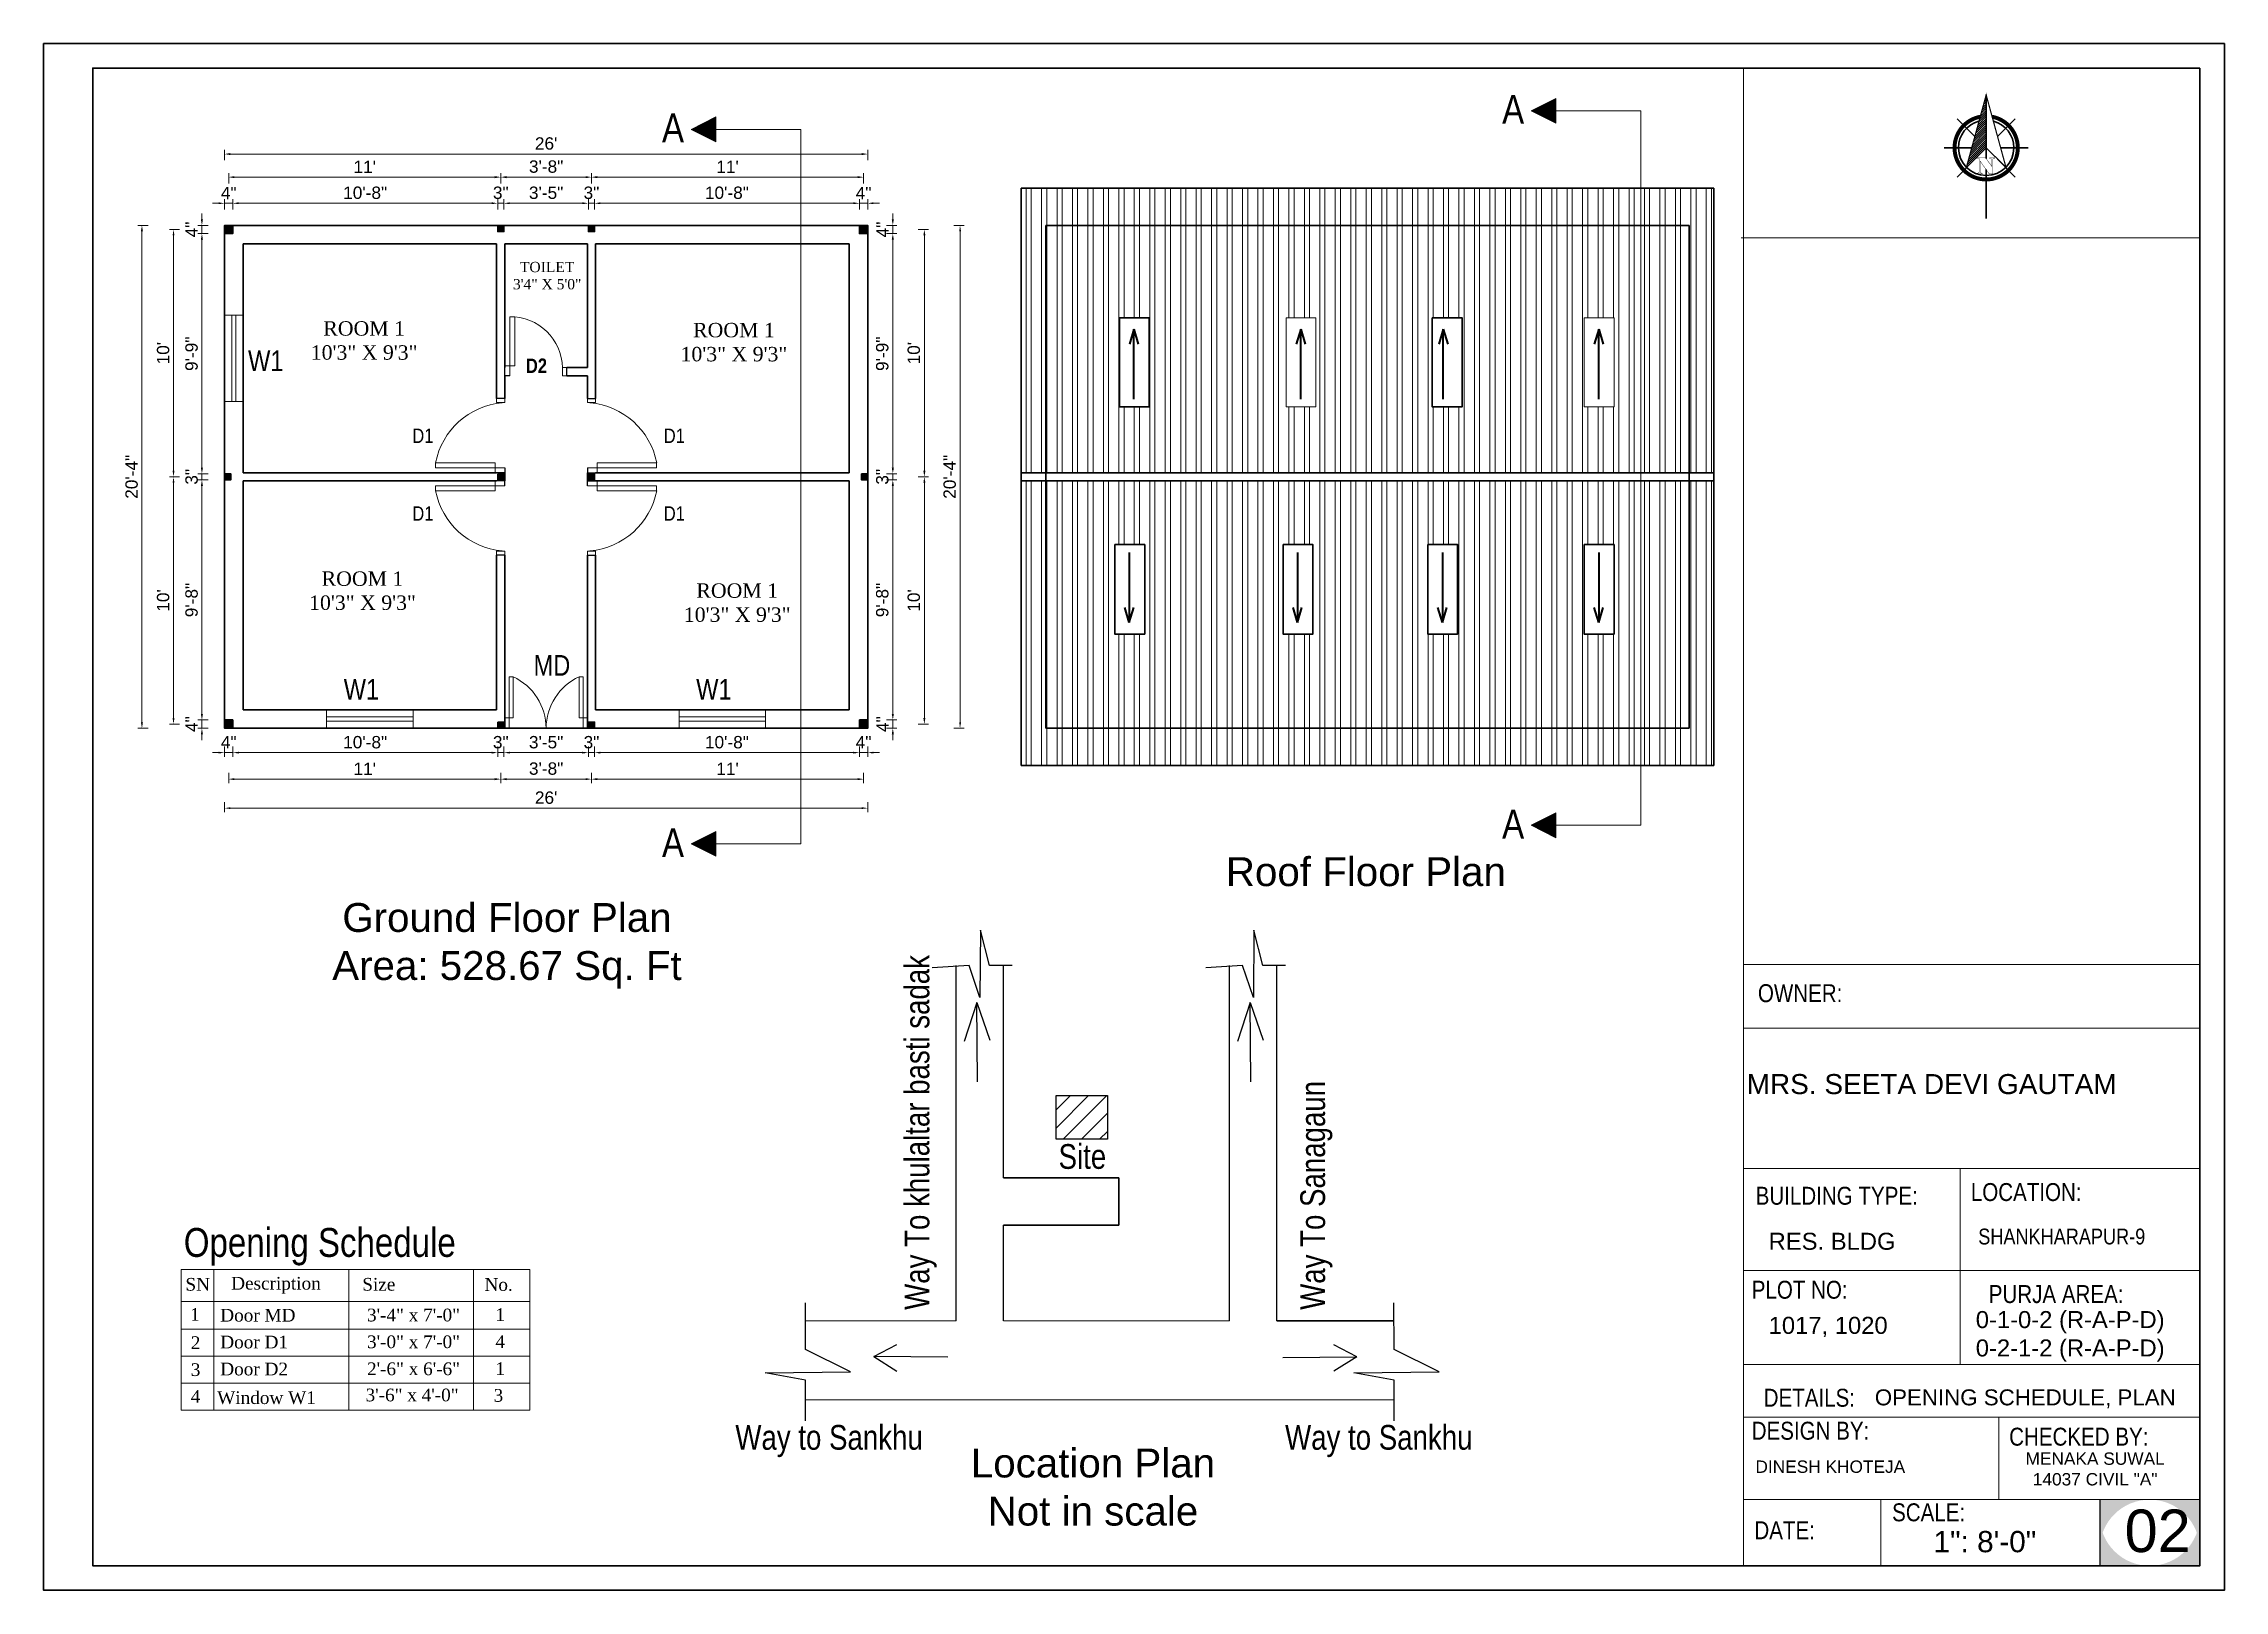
# Model space of a CAD drawing. Header units: inches. Extents: x 352731 to 371558, y -52658 to -39161.
# Drawn here: x 358986 to 360044, y -49701 to -48951 of the extents above; entities that cross this region are included whole.
import ezdxf

# ---------------------------------------------------------------- set-up
doc = ezdxf.new("R2010")
doc.units = ezdxf.units.IN
doc.header["$LTSCALE"] = 2
doc.header["$MEASUREMENT"] = 0
doc.header["$PDMODE"] = 34
doc.linetypes.add('DASHED2', pattern=[0.375, 0.25, -0.125])
doc.layers.get('0').update_dxf_attribs({"linetype": 'CONTINUOUS'})
doc.layers.get('DEFPOINTS').update_dxf_attribs({"color": 141, "linetype": 'CONTINUOUS'})
for name, color, linetype, lineweight in [('DIM_LINE', 173, 'CONTINUOUS', 20), ('dimension', 160, 'CONTINUOUS', 15), ('DIMENTION', 140, 'CONTINUOUS', 0), ('door', 20, 'CONTINUOUS', 35), ('DW-SEC', 24, 'CONTINUOUS', 25), ('Rebars', 1, 'CONTINUOUS', 13), ('river', 7, 'DASHED2', 25), ('Siteplan', 7, 'CONTINUOUS', 30), ('steps', 253, 'CONTINUOUS', 20), ('TEXT', 181, 'CONTINUOUS', 25), ('truss', 1, 'CONTINUOUS', 25), ('WALL - A', 1, 'CONTINUOUS', 40)]:
    doc.layers.add(name, color=color, linetype=linetype, lineweight=lineweight)
doc.layers.add('Normal Wall', color=7, linetype='CONTINUOUS', lineweight=35, true_color=0xffaf89)
doc.layers.add('Rear Wall', color=7, linetype='CONTINUOUS', lineweight=20, true_color=0xd4e480)
doc.layers.add('WAll', color=20, linetype='CONTINUOUS')
doc.styles.add('DIM', font='arial.ttf', dxfattribs={"width": 0.8})
doc.styles.add('Lettring Text', font='arial.ttf')
doc.styles.get("Standard").update_dxf_attribs({"font": 'ARIALN.TTF'})
doc.styles.add('SwissBT', font='swiss.ttf', dxfattribs={"height": 12})
doc.styles.add('TIMES', font='times.ttf')
doc.dimstyles.new('Copy of Standard', dxfattribs={"dimtxt": 6, "dimasz": 2.875, "dimexe": 2, "dimexo": 4, "dimgap": 2, "dimtad": 1, "dimdec": 0, "dimrnd": 1, "dimzin": 0, "dimdsep": 46, "dimlunit": 4, "dimtxsty": 'Lettring Text', "dimcen": 0.1, "dimclrd": 7, "dimclre": 7, "dimclrt": 7, "dimazin": 0, "dimtfac": 0.645, "dimtdec": 0, "dimtmove": 1, "dimatfit": 0, "dimfxl": 3, "dimfxlon": 1, "dimtfillclr": 256, "dimtolj": 1, "dimtzin": 0, "dimlwd": -1, "dimlwe": -1, "dimarcsym": 2})
pattern_1 = [(45, (-257.22669, -20064.87034), (-0.08838834765, 0.08838834765), [])]
pattern_2 = [(90, (-499.6444, -20064.87), (-7.5, 0), []), (90, (-497.1444, -20062.37), (-7.5, 0), [])]

msp = doc.modelspace()

# ---------------------------------------------------------------- texts
at = {"color": 0}
for s, p in [('OWNER:', (359817.9, -49416)), ('LOCATION:', (359921.2, -49512.5))]:
    msp.add_text(s, height=8.7, dxfattribs=at).set_placement(p)
at = {"color": 7, "linetype": 'ByBlock', "lineweight": 5}
msp.add_text('Opening Schedule', height=14, dxfattribs=at).set_placement((359054.2, -49539.6))
for s, insert, char_height, width, attachment_point in [('A', (359286.2, -48984.8), 14, 26.58, 1), ('A', (359693.8, -48975.8), 14, 26.58, 1), ('W1', (359085.4, -49099.8), 10, 44.166, 1), ('MD', (359223.9, -49247.6), 10, 44.166, 1), ('W1', (359131.8, -49259.2), 10, 44.166, 1), ('W1', (359302.8, -49259.2), 10, 44.166, 1), ('A', (359693.8, -49322.6), 14, 26.58, 1), ('A', (359286.2, -49331.6), 14, 26.58, 1), ('{\\fArial CE|b0|i0|c0|p34;Roof\\fArial CE|b0|i0|c238|p34; Floor Plan}', (359627.7, -49352.8), 14, 235.547, 5), ('{\\fArial CE|b0|i0|c238|p34;Ground Floor Plan\\PArea: \\fArial CE|b0|i0|c0|p34;528.67\\fArial CE|b0|i0|c238|p34; Sq. Ft}', (359211, -49388.7), 14, 235.547, 5), ('{\\fArial CE|b0|i0|c0|p34;Location Plan\\PNot in scale}', (359495.3, -49651.4), 14, 235.547, 5)]:
    msp.add_mtext(s, dxfattribs=dict(at, insert=insert, char_height=char_height, width=width, attachment_point=attachment_point))
at = {"layer": 'steps', "color": 7, "lineweight": 5, "ltscale": 0.3, "style": 'TIMES'}
for s, height, p in [('SN', 6.17, (359055, -49556)), ('Description', 6.169, (359077.2, -49555.5)), ('Size', 6.17, (359140.8, -49556)), ('No.', 6.17, (359200.1, -49556.1)), ('1', 6.17, (359057.3, -49570.6)), ('Door MD', 6.17, (359071.9, -49571)), ('3\'-4" x 7\'-0"', 6.169, (359143.1, -49570.9)), ('1', 6.17, (359205.4, -49570.7)), ('2', 6.17, (359057.6, -49584.3)), ('Door D1', 6.17, (359071.9, -49584)), ('3\'-0" x 7\'-0"', 6.169, (359143.1, -49583.9)), ('4', 6.17, (359205.4, -49583.8)), ('3', 6.17, (359057.6, -49597.4)), ('Door D2', 6.17, (359071.9, -49597.1)), ('2\'-6" x 6\'-6"', 6.169, (359143.1, -49597)), ('1', 6.17, (359205.4, -49596.9)), ('4', 6.17, (359057.6, -49610.4)), ('Window W1', 6.17, (359070.4, -49611)), ('3\'-6" x 4\'-0"', 6.169, (359142.4, -49609.7)), ('3', 6.17, (359204.5, -49609.9))]:
    msp.add_text(s, height=height, dxfattribs=at).set_placement(p)
at = {"layer": 'steps', "color": 7, "ltscale": 0.3, "width": 55.268, "attachment_point": 2}
for s, insert, char_height in [('{\\fTimes New Roman|b0|i0|c0|p18;TOILET\\P3\'4" X 5\'0"}', (359230.5, -49056.8), 5), ('{\\fTimes New Roman|b0|i0|c0|p18;ROOM 1\\P10\'3" X 9\'3"}', (359141.7, -49085.6), 7), ('{\\fTimes New Roman|b0|i0|c0|p18;ROOM 1\\P10\'3" X 9\'3"}', (359321.1, -49086.4), 7), ('{\\fTechnic|b1|i0|c2|p2;D2}', (359225.3, -49103.7), 7), ('{\\fTimes New Roman|b0|i0|c0|p18;ROOM 1\\P10\'3" X 9\'3"}', (359140.9, -49207), 7), ('{\\fTimes New Roman|b0|i0|c0|p18;ROOM 1\\P10\'3" X 9\'3"}', (359322.7, -49212.8), 7)]:
    msp.add_mtext(s, dxfattribs=dict(at, insert=insert, char_height=char_height))
at = {"layer": 'steps', "color": 7, "ltscale": 0.3, "char_height": 7, "attachment_point": 2}
for insert in [(359170.2, -49137.7), (359292.2, -49137.7), (359170.2, -49175.4), (359292.2, -49175.4)]:
    msp.add_mtext_dynamic_manual_height_columns('{\\W1;D1}', width=18.621, gutter_width=40, heights=[0], dxfattribs=dict(at, insert=insert))
at = {"layer": 'TEXT', "color": 0}
for s, height, p in [('OWNER:', 8.7, (359817.9, -49416)), ('LOCATION:', 8.7, (359921.2, -49512.5)), ('CHECKED BY:', 8.704, (359939.8, -49631.2)), ('CHECKED BY:', 8.704, (359939.8, -49631.2)), ('SCALE:', 8.7, (359883, -49667.9)), ('SCALE:', 8.7, (359883, -49667.9))]:
    msp.add_text(s, height=height, dxfattribs=at).set_placement(p)
at = {"layer": 'TEXT', "ltscale": 7, "char_height": 12, "width": 245.077, "attachment_point": 1, "style": 'DIM'}
for s, insert, rotation in [('Way To khulaltar basti sadak', (359403.9, -49565.3), 90), ('Way To Sanagaun', (359595.9, -49565.3), 90), ('Site', (359478.6, -49484.9), 0.0308), ('Way to Sankhu', (359321.8, -49621.2), 0.0308), ('Way to Sankhu', (359588.5, -49621.2), 0.0308)]:
    msp.add_mtext(s, dxfattribs=dict(at, insert=insert, rotation=rotation))
at = {"layer": 'TEXT', "color": 0, "linetype": 'ByBlock', "style": 'SwissBT'}
for s, insert, char_height, width, attachment_point in [('MRS. SEETA DEVI GAUTAM', (359902.2, -49450.9), 9.72, 217.511, 2), ('OPENING SCHEDULE, PLAN', (359874.6, -49603.9), 7.74, 268.532, 1), ('DINESH KHOTEJA', (359816.7, -49638.4), 6, 201.528, 1), ('MENAKA SUWAL\\P14037 CIVIL "A"', (359981.5, -49634.5), 6, 88.549, 2)]:
    msp.add_mtext(s, dxfattribs=dict(at, insert=insert, char_height=char_height, width=width, attachment_point=attachment_point))
at = {"layer": 'TEXT', "color": 0, "attachment_point": 1}
for s, insert, char_height, width in [('BUILDING TYPE:', (359816.8, -49505.6), 8.704, 148.555), ('BUILDING TYPE:', (359816.8, -49505.6), 8.704, 148.555), ('PLOT NO: ', (359814.9, -49551.2), 8.7, 138.027), ('PLOT NO: ', (359814.9, -49551.2), 8.7, 138.027), ('PURJA AREA:', (359929.9, -49553.3), 8.704, 197.582), ('PURJA AREA:', (359929.9, -49553.3), 8.704, 197.582), ('DETAILS: ', (359820.7, -49603.6), 8.7, 138.027), ('DESIGN BY:', (359814.9, -49619.6), 8.7, 138.027), ('DESIGN BY:', (359814.9, -49619.6), 8.7, 138.027), ('DATE:', (359816.2, -49667.9), 8.7, 34.818)]:
    msp.add_mtext(s, dxfattribs=dict(at, insert=insert, char_height=char_height, width=width))
at = {"layer": 'TEXT', "color": 0, "style": 'SwissBT'}
for s, insert, char_height, width, attachment_point in [('RES. BLDG', (359823.1, -49527.9), 8.26, 163.214, 1), ('RES. BLDG', (359823.1, -49527.9), 8.26, 163.214, 1), ('0-1-0-2 (R-A-P-D)\\P0-2-1-2 (R-A-P-D)', (359969.4, -49565.9), 8.256, 163.214, 2), ('1017, 1020', (359823.1, -49568.7), 8.26, 163.214, 1), ('02', (359995.8, -49662.2), 20.64, 20.158, 1)]:
    msp.add_mtext(s, dxfattribs=dict(at, insert=insert, char_height=char_height, width=width, attachment_point=attachment_point))
at = {"layer": 'TEXT', "color": 0, "linetype": 'ByBlock', "insert": (359924.8, -49525.9), "char_height": 7.671, "attachment_point": 1}
msp.add_mtext_dynamic_manual_height_columns('SHANKHARAPUR-9', width=381.035, gutter_width=1.53, heights=[0], dxfattribs=at)
at = {"layer": 'TEXT', "color": 0, "ltscale": 0.5, "insert": (359903.1, -49672.6), "char_height": 10.32, "width": 127.534, "attachment_point": 1, "style": 'SwissBT'}
msp.add_mtext('1": 8\'-0"', dxfattribs=at)
msp.add_mtext('1": 8\'-0"', dxfattribs=at)

# ---------------------------------------------------------------- blocks, each defined once
blk = doc.blocks.new('*X29')
at = {"color": 0}
for p, q in [((145.96, -414.6), (147.62, -412.94)), ((146.16, -413.87), (147.62, -412.41)), ((146.36, -413.14), (147.62, -411.88)), ((146.55, -412.41), (147.62, -411.35)), ((146.75, -411.68), (147.62, -410.82)), ((146.95, -410.95), (147.62, -410.29)), ((147.15, -410.22), (147.62, -409.76)), ((147.35, -409.49), (147.62, -409.23)), ((147.55, -408.76), (147.62, -408.7)), ((143.76, -422.63), (147.62, -418.77)), ((143.96, -421.9), (147.62, -418.24)), ((144.16, -421.17), (147.62, -417.71)), ((144.36, -420.44), (147.62, -417.18)), ((144.56, -419.71), (147.62, -416.65)), ((144.76, -418.98), (147.62, -416.12)), ((144.96, -418.25), (147.62, -415.59)), ((145.16, -417.52), (147.62, -415.06)), ((145.36, -416.79), (147.62, -414.53)), ((145.56, -416.06), (147.62, -414)), ((145.76, -415.33), (147.62, -413.47)), ((142.76, -426.28), (147.62, -421.42)), ((142.96, -425.55), (147.62, -420.89)), ((143.16, -424.82), (147.62, -420.36)), ((143.36, -424.09), (147.62, -419.83)), ((143.56, -423.36), (147.62, -419.3))]:
    blk.add_line(p, q, dxfattribs=at)
blk = doc.blocks.new('NORTH_15')
for p, q in [((-2.87, 2.87), (-7.37, 7.37)), ((0, 3.66), (0, 10.62)), ((2.87, 2.87), (7.37, 7.37)), ((-13.37, 0), (2.72, 0)), ((5.49, 0), (17.83, 0)), ((-2.87, -2.87), (-7.37, -7.37)), ((0, -3.66), (0, -10.62)), ((2.87, -2.87), (7.37, -7.37))]:
    blk.add_line(p, q)
at = {"const_width": 1}
for points in [[(0, -8, 1), (0, 8, 0.359415), (-7.86, 1.52, 1)], [(-7.86, -1.52, 0.359415), (0, -8, 1)]]:
    blk.add_lwpolyline(points, format="xyb", dxfattribs=at)
for points, const_width in [([(4.96, -5.01), (-13.37, 0), (4.9, 5), (0, 0), (4.96, -5.01)], 0.3), ([(5.93, -1.55), (6, -1.55), (6.07, -1.54), (6.13, -1.53), (6.17, -1.52), (6.22, -1.51), (6.26, -1.49), (6.28, -1.47), (6.3, -1.45), (6.32, -1.42), (6.33, -1.39), (6.35, -1.34), (6.36, -1.29), (6.37, -1.23), (6.38, -1.16), (6.38, -1.08), (6.38, -1), (6.54, -1), (6.54, -2.34), (6.38, -2.34), (6.38, -2.3), (6.38, -2.23), (6.38, -2.16), (6.37, -2.09), (6.36, -2.04), (6.35, -1.99), (6.33, -1.95), (6.32, -1.91), (6.3, -1.88), (6.28, -1.86), (6.26, -1.83), (6.22, -1.81), (6.18, -1.8), (6.13, -1.78), (6.07, -1.77), (6.01, -1.76), (5.95, -1.76), (2.66, -1.76), (2.66, -2.34), (2.5, -2.34), (2.5, -0.16), (4.71, 1.44), (3.14, 1.44), (3.07, 1.44), (3, 1.43), (2.94, 1.42), (2.89, 1.41), (2.85, 1.4), (2.81, 1.38), (2.78, 1.36), (2.76, 1.34), (2.74, 1.31), (2.72, 1.27), (2.7, 1.22), (2.69, 1.17), (2.68, 1.11), (2.67, 1.04), (2.66, 0.97), (2.66, 0.89), (2.66, 0.87), (2.5, 0.87), (2.5, 2.21), (2.66, 2.21), (2.66, 2.17), (2.66, 2.09), (2.67, 2.03), (2.68, 1.97), (2.69, 1.91), (2.7, 1.86), (2.71, 1.82), (2.73, 1.78), (2.75, 1.76), (2.77, 1.74), (2.8, 1.72), (2.85, 1.7), (2.89, 1.68), (2.94, 1.67), (3, 1.66), (3.07, 1.66), (3.14, 1.66), (6.54, 1.66), (6.54, 0.75), (3.33, -1.55), (5.93, -1.55), (5.93, -1.55)], 0.1)]:
    blk.add_lwpolyline(points, dxfattribs=dict(const_width=const_width))
for start, end in [(90, 164.973), (270, 90), (195.027, 270)]:
    blk.add_arc((0, 0), 7, start, end)
at = {"rotation": 90}
blk.add_blockref('*X29', (-421.89, -147.62), dxfattribs=at)
blk = doc.blocks.new('A$C0BDB7EE9')
at = {"layer": 'Siteplan', "xscale": 2.999999999999779, "yscale": 2.999999999999779, "zscale": 2.999999999999779, "rotation": 247.8612575918487}
blk.add_blockref('NORTH_15', (20.2, 49.5), dxfattribs=at)
blk = doc.blocks.new('A$C327B4BBD')
at = {"layer": 'DIMENTION', "ltscale": 0.3, "xscale": 1.171875000000082, "yscale": 1.171875000000082, "zscale": 1.171875000000082, "rotation": 112.1387424081494}
blk.add_blockref('A$C0BDB7EE9', (16.1, 0), dxfattribs=at)
blk = doc.blocks.new('*D542')
at = {"layer": 'DEFPOINTS', "color": 0, "ltscale": 0.3, "transparency": 16777216}
for p in [(359078, -49028.4), (359074, -49039.1), (359078, -49039.1)]:
    blk.add_point(p, dxfattribs=at)
at = {"layer": 'steps', "color": 7, "ltscale": 0.3, "transparency": 16777216}
for p, q in [((359074, -49031.4), (359074, -49026.4)), ((359078, -49031.4), (359078, -49026.4)), ((359071.1, -49028.4), (359068.2, -49028.4)), ((359074, -49028.4), (359078, -49028.4)), ((359080.8, -49028.4), (359083.7, -49028.4))]:
    blk.add_line(p, q, dxfattribs=at)
for points in [[(359071.1, -49027.9), (359071.1, -49028.8), (359074, -49028.4)], [(359080.8, -49027.9), (359080.8, -49028.8), (359078, -49028.4)]]:
    blk.add_solid(points, dxfattribs=at)
at = {"layer": 'steps', "color": 7, "ltscale": 0.3, "transparency": 16777216, "insert": (359076, -49023.4), "char_height": 6, "attachment_point": 5, "style": 'Lettring Text'}
blk.add_mtext('\\A1;4"', dxfattribs=at)
blk = doc.blocks.new('*D543')
at = {"layer": 'DEFPOINTS', "color": 0, "ltscale": 0.5, "transparency": 16777216}
for p in [(359206.5, -49028.4), (359078, -49039.1), (359206.5, -49039.1)]:
    blk.add_point(p, dxfattribs=at)
at = {"layer": 'steps', "color": 7, "ltscale": 0.5, "transparency": 16777216}
for p, q in [((359078, -49031.4), (359078, -49026.4)), ((359206.5, -49031.4), (359206.5, -49026.4)), ((359080.8, -49028.4), (359203.6, -49028.4))]:
    blk.add_line(p, q, dxfattribs=at)
for points in [[(359080.8, -49027.9), (359080.8, -49028.8), (359078, -49028.4)], [(359203.6, -49027.9), (359203.6, -49028.8), (359206.5, -49028.4)]]:
    blk.add_solid(points, dxfattribs=at)
at = {"layer": 'steps', "color": 7, "ltscale": 0.5, "transparency": 16777216, "insert": (359142.2, -49023.3), "char_height": 6, "attachment_point": 5, "style": 'Lettring Text'}
blk.add_mtext('\\A1;10\'-8"', dxfattribs=at)
blk = doc.blocks.new('*D544')
at = {"layer": 'DEFPOINTS', "color": 0, "ltscale": 0.5, "transparency": 16777216}
for p in [(359209.5, -49028.4), (359206.5, -49039.1), (359209.5, -49039.1)]:
    blk.add_point(p, dxfattribs=at)
at = {"layer": 'steps', "color": 7, "ltscale": 0.5, "transparency": 16777216}
for p, q in [((359206.5, -49031.4), (359206.5, -49026.4)), ((359209.5, -49031.4), (359209.5, -49026.4)), ((359203.6, -49028.4), (359200.7, -49028.4)), ((359206.5, -49028.4), (359209.5, -49028.4)), ((359212.3, -49028.4), (359215.2, -49028.4))]:
    blk.add_line(p, q, dxfattribs=at)
for points in [[(359203.6, -49027.9), (359203.6, -49028.8), (359206.5, -49028.4)], [(359212.3, -49027.9), (359212.3, -49028.8), (359209.5, -49028.4)]]:
    blk.add_solid(points, dxfattribs=at)
at = {"layer": 'steps', "color": 7, "ltscale": 0.5, "transparency": 16777216, "insert": (359208, -49023.3), "char_height": 6, "attachment_point": 5, "style": 'Lettring Text'}
blk.add_mtext('\\A1;3"', dxfattribs=at)
blk = doc.blocks.new('*D545')
at = {"layer": 'DEFPOINTS', "color": 0, "ltscale": 0.5, "transparency": 16777216}
for p in [(359250.5, -49028.4), (359209.5, -49039.1), (359250.5, -49039.1)]:
    blk.add_point(p, dxfattribs=at)
at = {"layer": 'steps', "color": 7, "ltscale": 0.5, "transparency": 16777216}
for p, q in [((359209.5, -49031.4), (359209.5, -49026.4)), ((359250.5, -49031.4), (359250.5, -49026.4)), ((359212.3, -49028.4), (359247.6, -49028.4))]:
    blk.add_line(p, q, dxfattribs=at)
for points in [[(359212.3, -49027.9), (359212.3, -49028.8), (359209.5, -49028.4)], [(359247.6, -49027.9), (359247.6, -49028.8), (359250.5, -49028.4)]]:
    blk.add_solid(points, dxfattribs=at)
at = {"layer": 'steps', "color": 7, "ltscale": 0.5, "transparency": 16777216, "insert": (359230, -49023.3), "char_height": 6, "attachment_point": 5, "style": 'Lettring Text'}
blk.add_mtext('\\A1;3\'-5"', dxfattribs=at)
blk = doc.blocks.new('*D546')
at = {"layer": 'DEFPOINTS', "color": 0, "ltscale": 0.5, "transparency": 16777216}
for p in [(359253.5, -49028.4), (359250.5, -49039.1), (359253.5, -49039.1)]:
    blk.add_point(p, dxfattribs=at)
at = {"layer": 'steps', "color": 7, "ltscale": 0.5, "transparency": 16777216}
for p, q in [((359250.5, -49031.4), (359250.5, -49026.4)), ((359253.5, -49031.4), (359253.5, -49026.4)), ((359247.6, -49028.4), (359244.7, -49028.4)), ((359250.5, -49028.4), (359253.5, -49028.4)), ((359256.3, -49028.4), (359259.2, -49028.4))]:
    blk.add_line(p, q, dxfattribs=at)
for points in [[(359247.6, -49027.9), (359247.6, -49028.8), (359250.5, -49028.4)], [(359256.3, -49027.9), (359256.3, -49028.8), (359253.5, -49028.4)]]:
    blk.add_solid(points, dxfattribs=at)
at = {"layer": 'steps', "color": 7, "ltscale": 0.5, "transparency": 16777216, "insert": (359252, -49023.3), "char_height": 6, "attachment_point": 5, "style": 'Lettring Text'}
blk.add_mtext('\\A1;3"', dxfattribs=at)
blk = doc.blocks.new('*D547')
at = {"layer": 'DEFPOINTS', "color": 0, "ltscale": 0.5, "transparency": 16777216}
for p in [(359382, -49028.4), (359253.5, -49039.1), (359382, -49039.1)]:
    blk.add_point(p, dxfattribs=at)
at = {"layer": 'steps', "color": 7, "ltscale": 0.5, "transparency": 16777216}
for p, q in [((359253.5, -49031.4), (359253.5, -49026.4)), ((359382, -49031.4), (359382, -49026.4)), ((359256.3, -49028.4), (359379.1, -49028.4))]:
    blk.add_line(p, q, dxfattribs=at)
for points in [[(359256.3, -49027.9), (359256.3, -49028.8), (359253.5, -49028.4)], [(359379.1, -49027.9), (359379.1, -49028.8), (359382, -49028.4)]]:
    blk.add_solid(points, dxfattribs=at)
at = {"layer": 'steps', "color": 7, "ltscale": 0.5, "transparency": 16777216, "insert": (359317.7, -49023.3), "char_height": 6, "attachment_point": 5, "style": 'Lettring Text'}
blk.add_mtext('\\A1;10\'-8"', dxfattribs=at)
blk = doc.blocks.new('*D548')
at = {"layer": 'DEFPOINTS', "color": 0, "ltscale": 0.5, "transparency": 16777216}
for p in [(359386, -49028.4), (359382, -49039.1), (359386, -49039.1)]:
    blk.add_point(p, dxfattribs=at)
at = {"layer": 'steps', "color": 7, "ltscale": 0.5, "transparency": 16777216}
for p, q in [((359382, -49031.4), (359382, -49026.4)), ((359386, -49031.4), (359386, -49026.4)), ((359379.1, -49028.4), (359376.2, -49028.4)), ((359382, -49028.4), (359386, -49028.4)), ((359388.8, -49028.4), (359391.7, -49028.4))]:
    blk.add_line(p, q, dxfattribs=at)
for points in [[(359379.1, -49027.9), (359379.1, -49028.8), (359382, -49028.4)], [(359388.8, -49027.9), (359388.8, -49028.8), (359386, -49028.4)]]:
    blk.add_solid(points, dxfattribs=at)
at = {"layer": 'steps', "color": 7, "ltscale": 0.5, "transparency": 16777216, "insert": (359384, -49023.4), "char_height": 6, "attachment_point": 5, "style": 'Lettring Text'}
blk.add_mtext('\\A1;4"', dxfattribs=at)
blk = doc.blocks.new('*D549')
at = {"layer": 'DEFPOINTS', "color": 0, "ltscale": 0.5, "transparency": 16777216}
for p in [(359208, -49015.7), (359076, -49041.1), (359208, -49040.6)]:
    blk.add_point(p, dxfattribs=at)
at = {"layer": 'steps', "color": 7, "ltscale": 0.5, "transparency": 16777216}
for p, q in [((359076, -49018.7), (359076, -49013.7)), ((359078.8, -49015.7), (359205.1, -49015.7)), ((359208, -49018.7), (359208, -49013.7))]:
    blk.add_line(p, q, dxfattribs=at)
for points in [[(359078.8, -49015.2), (359078.8, -49016.2), (359076, -49015.7)], [(359205.1, -49015.2), (359205.1, -49016.2), (359208, -49015.7)]]:
    blk.add_solid(points, dxfattribs=at)
at = {"layer": 'steps', "color": 7, "ltscale": 0.5, "transparency": 16777216, "insert": (359142, -49010.7), "char_height": 6, "attachment_point": 5, "style": 'Lettring Text'}
blk.add_mtext("\\A1;11'", dxfattribs=at)
blk = doc.blocks.new('*D550')
at = {"layer": 'DEFPOINTS', "color": 0, "ltscale": 0.5, "transparency": 16777216}
for p in [(359252, -49015.7), (359208, -49040.6), (359252, -49040.6)]:
    blk.add_point(p, dxfattribs=at)
at = {"layer": 'steps', "color": 7, "ltscale": 0.5, "transparency": 16777216}
for p, q in [((359208, -49018.7), (359208, -49013.7)), ((359210.8, -49015.7), (359249.1, -49015.7)), ((359252, -49018.7), (359252, -49013.7))]:
    blk.add_line(p, q, dxfattribs=at)
for points in [[(359210.8, -49015.2), (359210.8, -49016.2), (359208, -49015.7)], [(359249.1, -49015.2), (359249.1, -49016.2), (359252, -49015.7)]]:
    blk.add_solid(points, dxfattribs=at)
at = {"layer": 'steps', "color": 7, "ltscale": 0.5, "transparency": 16777216, "insert": (359230, -49010.6), "char_height": 6, "attachment_point": 5, "style": 'Lettring Text'}
blk.add_mtext('\\A1;3\'-8"', dxfattribs=at)
blk = doc.blocks.new('*D551')
at = {"layer": 'DEFPOINTS', "color": 0, "ltscale": 0.5, "transparency": 16777216}
for p in [(359384, -49015.7), (359252, -49040.6), (359384, -49041.1)]:
    blk.add_point(p, dxfattribs=at)
at = {"layer": 'steps', "color": 7, "ltscale": 0.5, "transparency": 16777216}
for p, q in [((359252, -49018.7), (359252, -49013.7)), ((359254.8, -49015.7), (359381.1, -49015.7)), ((359384, -49018.7), (359384, -49013.7))]:
    blk.add_line(p, q, dxfattribs=at)
for points in [[(359254.8, -49015.2), (359254.8, -49016.2), (359252, -49015.7)], [(359381.1, -49015.2), (359381.1, -49016.2), (359384, -49015.7)]]:
    blk.add_solid(points, dxfattribs=at)
at = {"layer": 'steps', "color": 7, "ltscale": 0.5, "transparency": 16777216, "insert": (359318, -49010.7), "char_height": 6, "attachment_point": 5, "style": 'Lettring Text'}
blk.add_mtext("\\A1;11'", dxfattribs=at)
blk = doc.blocks.new('*D552')
at = {"layer": 'DEFPOINTS', "color": 0, "ltscale": 0.5, "transparency": 16777216}
for p in [(359386, -49004.5), (359074, -49039.1), (359386, -49039.1)]:
    blk.add_point(p, dxfattribs=at)
at = {"layer": 'steps', "color": 7, "ltscale": 0.5, "transparency": 16777216}
for p, q in [((359074, -49007.5), (359074, -49002.5)), ((359076.8, -49004.5), (359383.1, -49004.5)), ((359386, -49007.5), (359386, -49002.5))]:
    blk.add_line(p, q, dxfattribs=at)
for points in [[(359076.8, -49004), (359076.8, -49005), (359074, -49004.5)], [(359383.1, -49004), (359383.1, -49005), (359386, -49004.5)]]:
    blk.add_solid(points, dxfattribs=at)
at = {"layer": 'steps', "color": 7, "ltscale": 0.5, "transparency": 16777216, "insert": (359230, -48999.4), "char_height": 6, "attachment_point": 5, "style": 'Lettring Text'}
blk.add_mtext("\\A1;26'", dxfattribs=at)
blk = doc.blocks.new('*D553')
at = {"layer": 'DEFPOINTS', "color": 0, "ltscale": 0.5, "transparency": 16777216}
for p in [(359074, -49283.1), (359078, -49283.1), (359078, -49294.9)]:
    blk.add_point(p, dxfattribs=at)
at = {"layer": 'steps', "color": 7, "ltscale": 0.5, "transparency": 16777216}
for p, q in [((359074, -49291.9), (359074, -49296.9)), ((359078, -49291.9), (359078, -49296.9)), ((359071.1, -49294.9), (359068.2, -49294.9)), ((359074, -49294.9), (359078, -49294.9)), ((359080.8, -49294.9), (359083.7, -49294.9))]:
    blk.add_line(p, q, dxfattribs=at)
for points in [[(359071.1, -49294.5), (359071.1, -49295.4), (359074, -49294.9)], [(359080.8, -49294.5), (359080.8, -49295.4), (359078, -49294.9)]]:
    blk.add_solid(points, dxfattribs=at)
at = {"layer": 'steps', "color": 7, "ltscale": 0.5, "transparency": 16777216, "insert": (359076, -49289.9), "char_height": 6, "attachment_point": 5, "style": 'Lettring Text'}
blk.add_mtext('\\A1;4"', dxfattribs=at)
blk = doc.blocks.new('*D554')
at = {"layer": 'DEFPOINTS', "color": 0, "ltscale": 0.5, "transparency": 16777216}
for p in [(359078, -49283.1), (359206.5, -49283.1), (359206.5, -49294.9)]:
    blk.add_point(p, dxfattribs=at)
at = {"layer": 'steps', "color": 7, "ltscale": 0.5, "transparency": 16777216}
for p, q in [((359078, -49291.9), (359078, -49296.9)), ((359206.5, -49291.9), (359206.5, -49296.9)), ((359080.8, -49294.9), (359203.6, -49294.9))]:
    blk.add_line(p, q, dxfattribs=at)
for points in [[(359080.8, -49294.5), (359080.8, -49295.4), (359078, -49294.9)], [(359203.6, -49294.5), (359203.6, -49295.4), (359206.5, -49294.9)]]:
    blk.add_solid(points, dxfattribs=at)
at = {"layer": 'steps', "color": 7, "ltscale": 0.5, "transparency": 16777216, "insert": (359142.2, -49289.9), "char_height": 6, "attachment_point": 5, "style": 'Lettring Text'}
blk.add_mtext('\\A1;10\'-8"', dxfattribs=at)
blk = doc.blocks.new('*D555')
at = {"layer": 'DEFPOINTS', "color": 0, "ltscale": 0.5, "transparency": 16777216}
for p in [(359206.5, -49283.1), (359209.5, -49283.1), (359209.5, -49294.9)]:
    blk.add_point(p, dxfattribs=at)
at = {"layer": 'steps', "color": 7, "ltscale": 0.5, "transparency": 16777216}
for p, q in [((359206.5, -49291.9), (359206.5, -49296.9)), ((359209.5, -49291.9), (359209.5, -49296.9)), ((359203.6, -49294.9), (359200.7, -49294.9)), ((359206.5, -49294.9), (359209.5, -49294.9)), ((359212.3, -49294.9), (359215.2, -49294.9))]:
    blk.add_line(p, q, dxfattribs=at)
for points in [[(359203.6, -49294.5), (359203.6, -49295.4), (359206.5, -49294.9)], [(359212.3, -49294.5), (359212.3, -49295.4), (359209.5, -49294.9)]]:
    blk.add_solid(points, dxfattribs=at)
at = {"layer": 'steps', "color": 7, "ltscale": 0.5, "transparency": 16777216, "insert": (359208, -49289.9), "char_height": 6, "attachment_point": 5, "style": 'Lettring Text'}
blk.add_mtext('\\A1;3"', dxfattribs=at)
blk = doc.blocks.new('*D556')
at = {"layer": 'DEFPOINTS', "color": 0, "ltscale": 0.5, "transparency": 16777216}
for p in [(359209.5, -49283.1), (359250.5, -49283.1), (359250.5, -49294.9)]:
    blk.add_point(p, dxfattribs=at)
at = {"layer": 'steps', "color": 7, "ltscale": 0.5, "transparency": 16777216}
for p, q in [((359209.5, -49291.9), (359209.5, -49296.9)), ((359250.5, -49291.9), (359250.5, -49296.9)), ((359212.3, -49294.9), (359247.6, -49294.9))]:
    blk.add_line(p, q, dxfattribs=at)
for points in [[(359212.3, -49294.5), (359212.3, -49295.4), (359209.5, -49294.9)], [(359247.6, -49294.5), (359247.6, -49295.4), (359250.5, -49294.9)]]:
    blk.add_solid(points, dxfattribs=at)
at = {"layer": 'steps', "color": 7, "ltscale": 0.5, "transparency": 16777216, "insert": (359230, -49289.9), "char_height": 6, "attachment_point": 5, "style": 'Lettring Text'}
blk.add_mtext('\\A1;3\'-5"', dxfattribs=at)
blk = doc.blocks.new('*D557')
at = {"layer": 'DEFPOINTS', "color": 0, "ltscale": 0.5, "transparency": 16777216}
for p in [(359250.5, -49283.1), (359253.5, -49283.1), (359253.5, -49294.9)]:
    blk.add_point(p, dxfattribs=at)
at = {"layer": 'steps', "color": 7, "ltscale": 0.5, "transparency": 16777216}
for p, q in [((359250.5, -49291.9), (359250.5, -49296.9)), ((359253.5, -49291.9), (359253.5, -49296.9)), ((359247.6, -49294.9), (359244.7, -49294.9)), ((359250.5, -49294.9), (359253.5, -49294.9)), ((359256.3, -49294.9), (359259.2, -49294.9))]:
    blk.add_line(p, q, dxfattribs=at)
for points in [[(359247.6, -49294.5), (359247.6, -49295.4), (359250.5, -49294.9)], [(359256.3, -49294.5), (359256.3, -49295.4), (359253.5, -49294.9)]]:
    blk.add_solid(points, dxfattribs=at)
at = {"layer": 'steps', "color": 7, "ltscale": 0.5, "transparency": 16777216, "insert": (359252, -49289.9), "char_height": 6, "attachment_point": 5, "style": 'Lettring Text'}
blk.add_mtext('\\A1;3"', dxfattribs=at)
blk = doc.blocks.new('*D558')
at = {"layer": 'DEFPOINTS', "color": 0, "ltscale": 0.5, "transparency": 16777216}
for p in [(359253.5, -49283.1), (359382, -49283.1), (359382, -49294.9)]:
    blk.add_point(p, dxfattribs=at)
at = {"layer": 'steps', "color": 7, "ltscale": 0.5, "transparency": 16777216}
for p, q in [((359253.5, -49291.9), (359253.5, -49296.9)), ((359382, -49291.9), (359382, -49296.9)), ((359256.3, -49294.9), (359379.1, -49294.9))]:
    blk.add_line(p, q, dxfattribs=at)
for points in [[(359256.3, -49294.5), (359256.3, -49295.4), (359253.5, -49294.9)], [(359379.1, -49294.5), (359379.1, -49295.4), (359382, -49294.9)]]:
    blk.add_solid(points, dxfattribs=at)
at = {"layer": 'steps', "color": 7, "ltscale": 0.5, "transparency": 16777216, "insert": (359317.7, -49289.9), "char_height": 6, "attachment_point": 5, "style": 'Lettring Text'}
blk.add_mtext('\\A1;10\'-8"', dxfattribs=at)
blk = doc.blocks.new('*D559')
at = {"layer": 'DEFPOINTS', "color": 0, "ltscale": 0.5, "transparency": 16777216}
for p in [(359382, -49283.1), (359386, -49283.1), (359386, -49294.9)]:
    blk.add_point(p, dxfattribs=at)
at = {"layer": 'steps', "color": 7, "ltscale": 0.5, "transparency": 16777216}
for p, q in [((359382, -49291.9), (359382, -49296.9)), ((359386, -49291.9), (359386, -49296.9)), ((359379.1, -49294.9), (359376.2, -49294.9)), ((359382, -49294.9), (359386, -49294.9)), ((359388.8, -49294.9), (359391.7, -49294.9))]:
    blk.add_line(p, q, dxfattribs=at)
for points in [[(359379.1, -49294.5), (359379.1, -49295.4), (359382, -49294.9)], [(359388.8, -49294.5), (359388.8, -49295.4), (359386, -49294.9)]]:
    blk.add_solid(points, dxfattribs=at)
at = {"layer": 'steps', "color": 7, "ltscale": 0.5, "transparency": 16777216, "insert": (359384, -49289.9), "char_height": 6, "attachment_point": 5, "style": 'Lettring Text'}
blk.add_mtext('\\A1;4"', dxfattribs=at)
blk = doc.blocks.new('*D560')
at = {"layer": 'DEFPOINTS', "color": 0, "ltscale": 0.5, "transparency": 16777216}
for p in [(359386, -49039.1), (359386, -49043.1), (359398.2, -49043.1)]:
    blk.add_point(p, dxfattribs=at)
at = {"layer": 'steps', "color": 7, "ltscale": 0.5, "transparency": 16777216}
for p, q in [((359398.2, -49036.2), (359398.2, -49033.4)), ((359395.2, -49039.1), (359400.2, -49039.1)), ((359395.2, -49043.1), (359400.2, -49043.1)), ((359398.2, -49039.1), (359398.2, -49043.1)), ((359398.2, -49046), (359398.2, -49048.9))]:
    blk.add_line(p, q, dxfattribs=at)
for points in [[(359397.7, -49036.2), (359398.7, -49036.2), (359398.2, -49039.1)], [(359397.7, -49046), (359398.7, -49046), (359398.2, -49043.1)]]:
    blk.add_solid(points, dxfattribs=at)
at = {"layer": 'steps', "color": 7, "ltscale": 0.5, "transparency": 16777216, "insert": (359393.2, -49041.1), "char_height": 6, "attachment_point": 5, "rotation": 90, "style": 'Lettring Text'}
blk.add_mtext('\\A1;4"', dxfattribs=at)
blk = doc.blocks.new('*D561')
at = {"layer": 'DEFPOINTS', "color": 0, "ltscale": 0.5, "transparency": 16777216}
for p in [(359386, -49043.1), (359386, -49159.6), (359398.2, -49159.6)]:
    blk.add_point(p, dxfattribs=at)
at = {"layer": 'steps', "color": 7, "ltscale": 0.5, "transparency": 16777216}
for p, q in [((359395.2, -49043.1), (359400.2, -49043.1)), ((359398.2, -49046), (359398.2, -49156.7)), ((359395.2, -49159.6), (359400.2, -49159.6))]:
    blk.add_line(p, q, dxfattribs=at)
for points in [[(359397.7, -49046), (359398.7, -49046), (359398.2, -49043.1)], [(359397.7, -49156.7), (359398.7, -49156.7), (359398.2, -49159.6)]]:
    blk.add_solid(points, dxfattribs=at)
at = {"layer": 'steps', "color": 7, "ltscale": 0.5, "transparency": 16777216, "insert": (359393.1, -49101.4), "char_height": 6, "attachment_point": 5, "rotation": 90, "style": 'Lettring Text'}
blk.add_mtext('\\A1;9\'-9"', dxfattribs=at)
blk = doc.blocks.new('*D562')
at = {"layer": 'DEFPOINTS', "color": 0, "ltscale": 0.5, "transparency": 16777216}
for p in [(359386, -49159.6), (359386, -49162.6), (359398.2, -49162.6)]:
    blk.add_point(p, dxfattribs=at)
at = {"layer": 'steps', "color": 7, "ltscale": 0.5, "transparency": 16777216}
for p, q in [((359398.2, -49156.7), (359398.2, -49153.9)), ((359395.2, -49159.6), (359400.2, -49159.6)), ((359395.2, -49162.6), (359400.2, -49162.6)), ((359398.2, -49159.6), (359398.2, -49162.6)), ((359398.2, -49165.5), (359398.2, -49168.4))]:
    blk.add_line(p, q, dxfattribs=at)
for points in [[(359397.7, -49156.7), (359398.7, -49156.7), (359398.2, -49159.6)], [(359397.7, -49165.5), (359398.7, -49165.5), (359398.2, -49162.6)]]:
    blk.add_solid(points, dxfattribs=at)
at = {"layer": 'steps', "color": 7, "ltscale": 0.5, "transparency": 16777216, "insert": (359393.1, -49161.1), "char_height": 6, "attachment_point": 5, "rotation": 90, "style": 'Lettring Text'}
blk.add_mtext('\\A1;3"', dxfattribs=at)
blk = doc.blocks.new('*D563')
at = {"layer": 'DEFPOINTS', "color": 0, "ltscale": 0.5, "transparency": 16777216}
for p in [(359386, -49162.6), (359386, -49279.1), (359398.2, -49279.1)]:
    blk.add_point(p, dxfattribs=at)
at = {"layer": 'steps', "color": 7, "ltscale": 0.5, "transparency": 16777216}
for p, q in [((359395.2, -49162.6), (359400.2, -49162.6)), ((359398.2, -49165.5), (359398.2, -49276.2)), ((359395.2, -49279.1), (359400.2, -49279.1))]:
    blk.add_line(p, q, dxfattribs=at)
for points in [[(359397.7, -49165.5), (359398.7, -49165.5), (359398.2, -49162.6)], [(359397.7, -49276.2), (359398.7, -49276.2), (359398.2, -49279.1)]]:
    blk.add_solid(points, dxfattribs=at)
at = {"layer": 'steps', "color": 7, "ltscale": 0.5, "transparency": 16777216, "insert": (359393.1, -49220.9), "char_height": 6, "attachment_point": 5, "rotation": 90, "style": 'Lettring Text'}
blk.add_mtext('\\A1;9\'-8"', dxfattribs=at)
blk = doc.blocks.new('*D564')
at = {"layer": 'DEFPOINTS', "color": 0, "ltscale": 0.5, "transparency": 16777216}
for p in [(359386, -49279.1), (359386, -49283.1), (359398.2, -49283.1)]:
    blk.add_point(p, dxfattribs=at)
at = {"layer": 'steps', "color": 7, "ltscale": 0.5, "transparency": 16777216}
for p, q in [((359395.2, -49279.1), (359400.2, -49279.1)), ((359398.2, -49276.2), (359398.2, -49273.4)), ((359398.2, -49279.1), (359398.2, -49283.1)), ((359395.2, -49283.1), (359400.2, -49283.1)), ((359398.2, -49286), (359398.2, -49288.9))]:
    blk.add_line(p, q, dxfattribs=at)
for points in [[(359397.7, -49276.2), (359398.7, -49276.2), (359398.2, -49279.1)], [(359397.7, -49286), (359398.7, -49286), (359398.2, -49283.1)]]:
    blk.add_solid(points, dxfattribs=at)
at = {"layer": 'steps', "color": 7, "ltscale": 0.5, "transparency": 16777216, "insert": (359393.2, -49281.1), "char_height": 6, "attachment_point": 5, "rotation": 90, "style": 'Lettring Text'}
blk.add_mtext('\\A1;4"', dxfattribs=at)
blk = doc.blocks.new('*D565')
at = {"layer": 'DEFPOINTS', "color": 0, "ltscale": 0.5, "transparency": 16777216}
for p in [(359063, -49279.1), (359074, -49279.1), (359074, -49283.1)]:
    blk.add_point(p, dxfattribs=at)
at = {"layer": 'steps', "color": 7, "ltscale": 0.5, "transparency": 16777216}
for p, q in [((359066, -49279.1), (359061, -49279.1)), ((359063, -49276.2), (359063, -49273.4)), ((359063, -49283.1), (359063, -49279.1)), ((359066, -49283.1), (359061, -49283.1)), ((359063, -49286), (359063, -49288.9))]:
    blk.add_line(p, q, dxfattribs=at)
for points in [[(359062.5, -49276.2), (359063.5, -49276.2), (359063, -49279.1)], [(359062.5, -49286), (359063.5, -49286), (359063, -49283.1)]]:
    blk.add_solid(points, dxfattribs=at)
at = {"layer": 'steps', "color": 7, "ltscale": 0.5, "transparency": 16777216, "insert": (359058, -49281.1), "char_height": 6, "attachment_point": 5, "rotation": 90, "style": 'Lettring Text'}
blk.add_mtext('\\A1;4"', dxfattribs=at)
blk = doc.blocks.new('*D566')
at = {"layer": 'DEFPOINTS', "color": 0, "ltscale": 0.5, "transparency": 16777216}
for p in [(359076, -49281.1), (359208, -49281.6), (359208, -49307.8)]:
    blk.add_point(p, dxfattribs=at)
at = {"layer": 'steps', "color": 7, "ltscale": 0.5, "transparency": 16777216}
for p, q in [((359076, -49304.8), (359076, -49309.8)), ((359078.8, -49307.8), (359205.1, -49307.8)), ((359208, -49304.8), (359208, -49309.8))]:
    blk.add_line(p, q, dxfattribs=at)
for points in [[(359078.8, -49307.3), (359078.8, -49308.3), (359076, -49307.8)], [(359205.1, -49307.3), (359205.1, -49308.3), (359208, -49307.8)]]:
    blk.add_solid(points, dxfattribs=at)
at = {"layer": 'steps', "color": 7, "ltscale": 0.5, "transparency": 16777216, "insert": (359142, -49302.8), "char_height": 6, "attachment_point": 5, "style": 'Lettring Text'}
blk.add_mtext("\\A1;11'", dxfattribs=at)
blk = doc.blocks.new('*D567')
at = {"layer": 'DEFPOINTS', "color": 0, "ltscale": 0.5, "transparency": 16777216}
for p in [(359074, -49283.1), (359386, -49283.1), (359386, -49321.9)]:
    blk.add_point(p, dxfattribs=at)
at = {"layer": 'steps', "color": 7, "ltscale": 0.5, "transparency": 16777216}
for p, q in [((359074, -49318.9), (359074, -49323.9)), ((359076.8, -49321.9), (359383.1, -49321.9)), ((359386, -49318.9), (359386, -49323.9))]:
    blk.add_line(p, q, dxfattribs=at)
for points in [[(359076.8, -49321.4), (359076.8, -49322.3), (359074, -49321.9)], [(359383.1, -49321.4), (359383.1, -49322.3), (359386, -49321.9)]]:
    blk.add_solid(points, dxfattribs=at)
at = {"layer": 'steps', "color": 7, "ltscale": 0.5, "transparency": 16777216, "insert": (359230, -49316.8), "char_height": 6, "attachment_point": 5, "style": 'Lettring Text'}
blk.add_mtext("\\A1;26'", dxfattribs=at)
blk = doc.blocks.new('*D568')
at = {"layer": 'DEFPOINTS', "color": 0, "ltscale": 0.5, "transparency": 16777216}
for p in [(359075.5, -49161.1), (359049.2, -49281.1), (359076, -49281.1)]:
    blk.add_point(p, dxfattribs=at)
at = {"layer": 'steps', "color": 7, "ltscale": 0.5, "transparency": 16777216}
for p, q in [((359052.2, -49161.1), (359047.2, -49161.1)), ((359049.2, -49164), (359049.2, -49278.2)), ((359052.2, -49281.1), (359047.2, -49281.1))]:
    blk.add_line(p, q, dxfattribs=at)
for points in [[(359048.8, -49164), (359049.7, -49164), (359049.2, -49161.1)], [(359048.8, -49278.2), (359049.7, -49278.2), (359049.2, -49281.1)]]:
    blk.add_solid(points, dxfattribs=at)
at = {"layer": 'steps', "color": 7, "ltscale": 0.5, "transparency": 16777216, "insert": (359044.2, -49221.1), "char_height": 6, "attachment_point": 5, "rotation": 90, "style": 'Lettring Text'}
blk.add_mtext("\\A1;10'", dxfattribs=at)
blk = doc.blocks.new('*D569')
at = {"layer": 'DEFPOINTS', "color": 0, "ltscale": 0.5, "transparency": 16777216}
for p in [(359033.9, -49039.1), (359074, -49039.1), (359074, -49283.1)]:
    blk.add_point(p, dxfattribs=at)
at = {"layer": 'steps', "color": 7, "ltscale": 0.5, "transparency": 16777216}
for p, q in [((359036.9, -49039.1), (359031.9, -49039.1)), ((359033.9, -49280.2), (359033.9, -49042)), ((359036.9, -49283.1), (359031.9, -49283.1))]:
    blk.add_line(p, q, dxfattribs=at)
for points in [[(359033.4, -49042), (359034.4, -49042), (359033.9, -49039.1)], [(359033.4, -49280.2), (359034.4, -49280.2), (359033.9, -49283.1)]]:
    blk.add_solid(points, dxfattribs=at)
at = {"layer": 'steps', "color": 7, "ltscale": 0.5, "transparency": 16777216, "insert": (359028.9, -49161.1), "char_height": 6, "attachment_point": 5, "rotation": 90, "style": 'Lettring Text'}
blk.add_mtext('\\A1;20\'-4"', dxfattribs=at)
blk = doc.blocks.new('*D570')
at = {"layer": 'DEFPOINTS', "color": 0, "ltscale": 0.5, "transparency": 16777216}
for p in [(359384.5, -49161.1), (359384, -49281.1), (359413.5, -49281.1)]:
    blk.add_point(p, dxfattribs=at)
at = {"layer": 'steps', "color": 7, "ltscale": 0.5, "transparency": 16777216}
for p, q in [((359410.5, -49161.1), (359415.5, -49161.1)), ((359413.5, -49164), (359413.5, -49278.2)), ((359410.5, -49281.1), (359415.5, -49281.1))]:
    blk.add_line(p, q, dxfattribs=at)
for points in [[(359413, -49164), (359414, -49164), (359413.5, -49161.1)], [(359413, -49278.2), (359414, -49278.2), (359413.5, -49281.1)]]:
    blk.add_solid(points, dxfattribs=at)
at = {"layer": 'steps', "color": 7, "ltscale": 0.5, "transparency": 16777216, "insert": (359408.4, -49221.1), "char_height": 6, "attachment_point": 5, "rotation": 90, "style": 'Lettring Text'}
blk.add_mtext("\\A1;10'", dxfattribs=at)
blk = doc.blocks.new('*D571')
at = {"layer": 'DEFPOINTS', "color": 0, "ltscale": 0.5, "transparency": 16777216}
for p in [(359386, -49039.1), (359430.8, -49039.1), (359386, -49283.1)]:
    blk.add_point(p, dxfattribs=at)
at = {"layer": 'steps', "color": 7, "ltscale": 0.5, "transparency": 16777216}
for p, q in [((359427.8, -49039.1), (359432.8, -49039.1)), ((359430.8, -49280.2), (359430.8, -49042)), ((359427.8, -49283.1), (359432.8, -49283.1))]:
    blk.add_line(p, q, dxfattribs=at)
for points in [[(359430.4, -49042), (359431.3, -49042), (359430.8, -49039.1)], [(359430.4, -49280.2), (359431.3, -49280.2), (359430.8, -49283.1)]]:
    blk.add_solid(points, dxfattribs=at)
at = {"layer": 'steps', "color": 7, "ltscale": 0.5, "transparency": 16777216, "insert": (359425.8, -49161.1), "char_height": 6, "attachment_point": 5, "rotation": 90, "style": 'Lettring Text'}
blk.add_mtext('\\A1;20\'-4"', dxfattribs=at)
blk = doc.blocks.new('*D572')
at = {"layer": 'DEFPOINTS', "color": 0, "ltscale": 0.5, "transparency": 16777216}
for p in [(359208, -49281.6), (359252, -49281.6), (359252, -49307.8)]:
    blk.add_point(p, dxfattribs=at)
at = {"layer": 'steps', "color": 7, "ltscale": 0.5, "transparency": 16777216}
for p, q in [((359208, -49304.8), (359208, -49309.8)), ((359210.8, -49307.8), (359249.1, -49307.8)), ((359252, -49304.8), (359252, -49309.8))]:
    blk.add_line(p, q, dxfattribs=at)
for points in [[(359210.8, -49307.3), (359210.8, -49308.3), (359208, -49307.8)], [(359249.1, -49307.3), (359249.1, -49308.3), (359252, -49307.8)]]:
    blk.add_solid(points, dxfattribs=at)
at = {"layer": 'steps', "color": 7, "ltscale": 0.5, "transparency": 16777216, "insert": (359230, -49302.7), "char_height": 6, "attachment_point": 5, "style": 'Lettring Text'}
blk.add_mtext('\\A1;3\'-8"', dxfattribs=at)
blk = doc.blocks.new('*D573')
at = {"layer": 'DEFPOINTS', "color": 0, "ltscale": 0.5, "transparency": 16777216}
for p in [(359252, -49281.6), (359384, -49281.1), (359384, -49307.8)]:
    blk.add_point(p, dxfattribs=at)
at = {"layer": 'steps', "color": 7, "ltscale": 0.5, "transparency": 16777216}
for p, q in [((359252, -49304.8), (359252, -49309.8)), ((359254.8, -49307.8), (359381.1, -49307.8)), ((359384, -49304.8), (359384, -49309.8))]:
    blk.add_line(p, q, dxfattribs=at)
for points in [[(359254.8, -49307.3), (359254.8, -49308.3), (359252, -49307.8)], [(359381.1, -49307.3), (359381.1, -49308.3), (359384, -49307.8)]]:
    blk.add_solid(points, dxfattribs=at)
at = {"layer": 'steps', "color": 7, "ltscale": 0.5, "transparency": 16777216, "insert": (359318, -49302.8), "char_height": 6, "attachment_point": 5, "style": 'Lettring Text'}
blk.add_mtext("\\A1;11'", dxfattribs=at)
blk = doc.blocks.new('*D574')
at = {"layer": 'DEFPOINTS', "color": 0, "ltscale": 0.5, "transparency": 16777216}
for p in [(359063, -49162.6), (359074, -49162.6), (359074, -49279.1)]:
    blk.add_point(p, dxfattribs=at)
at = {"layer": 'steps', "color": 7, "ltscale": 0.5, "transparency": 16777216}
for p, q in [((359066, -49162.6), (359061, -49162.6)), ((359063, -49276.2), (359063, -49165.5)), ((359066, -49279.1), (359061, -49279.1))]:
    blk.add_line(p, q, dxfattribs=at)
for points in [[(359062.5, -49165.5), (359063.5, -49165.5), (359063, -49162.6)], [(359062.5, -49276.2), (359063.5, -49276.2), (359063, -49279.1)]]:
    blk.add_solid(points, dxfattribs=at)
at = {"layer": 'steps', "color": 7, "ltscale": 0.5, "transparency": 16777216, "insert": (359058, -49220.9), "char_height": 6, "attachment_point": 5, "rotation": 90, "style": 'Lettring Text'}
blk.add_mtext('\\A1;9\'-8"', dxfattribs=at)
blk = doc.blocks.new('*D575')
at = {"layer": 'DEFPOINTS', "color": 0, "ltscale": 0.5, "transparency": 16777216}
for p in [(359063, -49159.6), (359074, -49159.6), (359074, -49162.6)]:
    blk.add_point(p, dxfattribs=at)
at = {"layer": 'steps', "color": 7, "ltscale": 0.5, "transparency": 16777216}
for p, q in [((359063, -49156.7), (359063, -49153.9)), ((359066, -49159.6), (359061, -49159.6)), ((359066, -49162.6), (359061, -49162.6)), ((359063, -49162.6), (359063, -49159.6)), ((359063, -49165.5), (359063, -49168.4))]:
    blk.add_line(p, q, dxfattribs=at)
for points in [[(359062.5, -49156.7), (359063.5, -49156.7), (359063, -49159.6)], [(359062.5, -49165.5), (359063.5, -49165.5), (359063, -49162.6)]]:
    blk.add_solid(points, dxfattribs=at)
at = {"layer": 'steps', "color": 7, "ltscale": 0.5, "transparency": 16777216, "insert": (359058, -49161.1), "char_height": 6, "attachment_point": 5, "rotation": 90, "style": 'Lettring Text'}
blk.add_mtext('\\A1;3"', dxfattribs=at)
blk = doc.blocks.new('*D576')
at = {"layer": 'DEFPOINTS', "color": 0, "ltscale": 0.5, "transparency": 16777216}
for p in [(359063, -49043.1), (359074, -49043.1), (359074, -49159.6)]:
    blk.add_point(p, dxfattribs=at)
at = {"layer": 'steps', "color": 7, "ltscale": 0.5, "transparency": 16777216}
for p, q in [((359066, -49043.1), (359061, -49043.1)), ((359063, -49156.7), (359063, -49046)), ((359066, -49159.6), (359061, -49159.6))]:
    blk.add_line(p, q, dxfattribs=at)
for points in [[(359062.5, -49046), (359063.5, -49046), (359063, -49043.1)], [(359062.5, -49156.7), (359063.5, -49156.7), (359063, -49159.6)]]:
    blk.add_solid(points, dxfattribs=at)
at = {"layer": 'steps', "color": 7, "ltscale": 0.5, "transparency": 16777216, "insert": (359058, -49101.4), "char_height": 6, "attachment_point": 5, "rotation": 90, "style": 'Lettring Text'}
blk.add_mtext('\\A1;9\'-9"', dxfattribs=at)
blk = doc.blocks.new('*D577')
at = {"layer": 'DEFPOINTS', "color": 0, "ltscale": 0.5, "transparency": 16777216}
for p in [(359063, -49039.1), (359074, -49039.1), (359074, -49043.1)]:
    blk.add_point(p, dxfattribs=at)
at = {"layer": 'steps', "color": 7, "ltscale": 0.5, "transparency": 16777216}
for p, q in [((359063, -49036.2), (359063, -49033.4)), ((359066, -49039.1), (359061, -49039.1)), ((359066, -49043.1), (359061, -49043.1)), ((359063, -49043.1), (359063, -49039.1)), ((359063, -49046), (359063, -49048.9))]:
    blk.add_line(p, q, dxfattribs=at)
for points in [[(359062.5, -49036.2), (359063.5, -49036.2), (359063, -49039.1)], [(359062.5, -49046), (359063.5, -49046), (359063, -49043.1)]]:
    blk.add_solid(points, dxfattribs=at)
at = {"layer": 'steps', "color": 7, "ltscale": 0.5, "transparency": 16777216, "insert": (359058, -49041.1), "char_height": 6, "attachment_point": 5, "rotation": 90, "style": 'Lettring Text'}
blk.add_mtext('\\A1;4"', dxfattribs=at)
blk = doc.blocks.new('*D578')
at = {"layer": 'DEFPOINTS', "color": 0, "ltscale": 0.5, "transparency": 16777216}
for p in [(359049.2, -49041.1), (359076, -49041.1), (359075.5, -49161.1)]:
    blk.add_point(p, dxfattribs=at)
at = {"layer": 'steps', "color": 7, "ltscale": 0.5, "transparency": 16777216}
for p, q in [((359052.2, -49041.1), (359047.2, -49041.1)), ((359049.2, -49158.2), (359049.2, -49044)), ((359052.2, -49161.1), (359047.2, -49161.1))]:
    blk.add_line(p, q, dxfattribs=at)
for points in [[(359048.8, -49044), (359049.7, -49044), (359049.2, -49041.1)], [(359048.8, -49158.2), (359049.7, -49158.2), (359049.2, -49161.1)]]:
    blk.add_solid(points, dxfattribs=at)
at = {"layer": 'steps', "color": 7, "ltscale": 0.5, "transparency": 16777216, "insert": (359044.2, -49101.1), "char_height": 6, "attachment_point": 5, "rotation": 90, "style": 'Lettring Text'}
blk.add_mtext("\\A1;10'", dxfattribs=at)
blk = doc.blocks.new('*D579')
at = {"layer": 'DEFPOINTS', "color": 0, "ltscale": 0.5, "transparency": 16777216}
for p in [(359384, -49041.1), (359413.5, -49041.1), (359384.5, -49161.1)]:
    blk.add_point(p, dxfattribs=at)
at = {"layer": 'steps', "color": 7, "ltscale": 0.5, "transparency": 16777216}
for p, q in [((359410.5, -49041.1), (359415.5, -49041.1)), ((359413.5, -49158.2), (359413.5, -49044)), ((359410.5, -49161.1), (359415.5, -49161.1))]:
    blk.add_line(p, q, dxfattribs=at)
for points in [[(359413, -49044), (359414, -49044), (359413.5, -49041.1)], [(359413, -49158.2), (359414, -49158.2), (359413.5, -49161.1)]]:
    blk.add_solid(points, dxfattribs=at)
at = {"layer": 'steps', "color": 7, "ltscale": 0.5, "transparency": 16777216, "insert": (359408.4, -49101.1), "char_height": 6, "attachment_point": 5, "rotation": 90, "style": 'Lettring Text'}
blk.add_mtext("\\A1;10'", dxfattribs=at)

# ---------------------------------------------------------------- dimensions: what is measured, and where the dimension line sits
at = {"layer": 'steps', "ltscale": 0.5}
for base, p1, p2, picture, middle in [((359386, -49004.5), (359074, -49039.1), (359386, -49039.1), '*D552', (359230, -48999.4)), ((359208, -49015.7), (359076, -49041.1), (359208, -49040.6), '*D549', (359142, -49010.7)), ((359252, -49015.7), (359208, -49040.6), (359252, -49040.6), '*D550', (359230, -49010.6)), ((359384, -49015.7), (359252, -49040.6), (359384, -49041.1), '*D551', (359318, -49010.7)), ((359206.4637192, -49028.3548863), (359077.9637192, -49039.1093886), (359206.4637192, -49039.1093886), '*D543', (359142.2137192, -49023.2914483)), ((359250.5, -49028.4), (359209.5, -49039.1), (359250.5, -49039.1), '*D545', (359230, -49023.3)), ((359381.9637192, -49028.3548863), (359253.4637192, -49039.1093886), (359381.9637192, -49039.1093886), '*D547', (359317.7137192, -49023.2914483)), ((359208, -49307.8), (359076, -49281.1), (359208, -49281.6), '*D566', (359142, -49302.8)), ((359252, -49307.8), (359208, -49281.6), (359252, -49281.6), '*D572', (359230, -49302.7)), ((359384, -49307.8), (359252, -49281.6), (359384, -49281.1), '*D573', (359318, -49302.8)), ((359386, -49321.9), (359074, -49283.1), (359386, -49283.1), '*D567', (359230, -49316.8)), ((359206.4637192, -49294.9444883), (359077.9637192, -49283.1093886), (359206.4637192, -49283.1093886), '*D554', (359142.2137192, -49289.8810503)), ((359250.5, -49294.9), (359209.5, -49283.1), (359250.5, -49283.1), '*D556', (359230, -49289.9)), ((359381.9637192, -49294.9444883), (359253.4637192, -49283.1093886), (359381.9637192, -49283.1093886), '*D558', (359317.7137192, -49289.8810503))]:
    dim = msp.add_linear_dim(base=base, p1=p1, p2=p2, dimstyle='Copy of Standard', dxfattribs=at)
    dim.commit()
    dim.dimension.update_dxf_attribs({"geometry": picture, "text_midpoint": middle})
at = {"layer": 'steps', "color": 7, "ltscale": 0.3, "true_color": 0xffffff}
dim = msp.add_linear_dim(base=(359078, -49028.4), p1=(359074, -49039.1), p2=(359078, -49039.1), dimstyle='Copy of Standard', dxfattribs=at)
dim.commit()
dim.dimension.update_dxf_attribs({"geometry": '*D542', "text_midpoint": (359076, -49028.4), "dimtype": 160})
at = {"layer": 'steps', "ltscale": 0.5}
for base, p1, p2, picture, middle in [((359209.5, -49028.4), (359206.5, -49039.1), (359209.5, -49039.1), '*D544', (359208, -49028.4)), ((359253.5, -49028.4), (359250.5, -49039.1), (359253.5, -49039.1), '*D546', (359252, -49028.4)), ((359386, -49028.4), (359382, -49039.1), (359386, -49039.1), '*D548', (359384, -49028.4)), ((359078, -49294.9), (359074, -49283.1), (359078, -49283.1), '*D553', (359076, -49294.9)), ((359209.5, -49294.9), (359206.5, -49283.1), (359209.5, -49283.1), '*D555', (359208, -49294.9)), ((359253.5, -49294.9), (359250.5, -49283.1), (359253.5, -49283.1), '*D557', (359252, -49294.9)), ((359386, -49294.9), (359382, -49283.1), (359386, -49283.1), '*D559', (359384, -49294.9))]:
    dim = msp.add_linear_dim(base=base, p1=p1, p2=p2, dimstyle='Copy of Standard', dxfattribs=at)
    dim.commit()
    dim.dimension.update_dxf_attribs({"geometry": picture, "text_midpoint": middle, "dimtype": 160})
for base, p1, p2, picture, middle in [((359063, -49039.1), (359074, -49043.1), (359074, -49039.1), '*D577', (359063, -49041.1)), ((359398.2, -49043.1), (359386, -49039.1), (359386, -49043.1), '*D560', (359398.2, -49041.1)), ((359063, -49159.6), (359074, -49162.6), (359074, -49159.6), '*D575', (359063, -49161.1)), ((359398.2, -49162.6), (359386, -49159.6), (359386, -49162.6), '*D562', (359398.2, -49161.1)), ((359063, -49279.1), (359074, -49283.1), (359074, -49279.1), '*D565', (359063, -49281.1)), ((359398.2, -49283.1), (359386, -49279.1), (359386, -49283.1), '*D564', (359398.2, -49281.1))]:
    dim = msp.add_linear_dim(base=base, p1=p1, p2=p2, angle=90, dimstyle='Copy of Standard', dxfattribs=at)
    dim.commit()
    dim.dimension.update_dxf_attribs({"geometry": picture, "text_midpoint": middle, "dimtype": 160})
for base, p1, p2, picture, middle in [((359033.9, -49039.1), (359074, -49283.1), (359074, -49039.1), '*D569', (359028.9, -49161.1)), ((359049.2, -49041.1), (359075.5, -49161.1), (359076, -49041.1), '*D578', (359044.2, -49101.1)), ((359063.0291108, -49043.1093886), (359073.9637192, -49159.6093886), (359073.9637192, -49043.1093886), '*D576', (359057.9656729, -49101.3593886)), ((359413.5, -49041.1), (359384.5, -49161.1), (359384, -49041.1), '*D579', (359408.4, -49101.1)), ((359430.8, -49039.1), (359386, -49283.1), (359386, -49039.1), '*D571', (359425.8, -49161.1)), ((359398.178491, -49159.6093886), (359385.9637192, -49043.1093886), (359385.9637192, -49159.6093886), '*D561', (359393.1150531, -49101.3593886)), ((359049.2, -49281.1), (359075.5, -49161.1), (359076, -49281.1), '*D568', (359044.2, -49221.1)), ((359063.0291108, -49162.6093886), (359073.9637192, -49279.1093886), (359073.9637192, -49162.6093886), '*D574', (359057.9656729, -49220.8593886)), ((359413.5, -49281.1), (359384.5, -49161.1), (359384, -49281.1), '*D570', (359408.4, -49221.1)), ((359398.178491, -49279.1093886), (359385.9637192, -49162.6093886), (359385.9637192, -49279.1093886), '*D563', (359393.1150531, -49220.8593886))]:
    dim = msp.add_linear_dim(base=base, p1=p1, p2=p2, angle=90, dimstyle='Copy of Standard', dxfattribs=at)
    dim.commit()
    dim.dimension.update_dxf_attribs({"geometry": picture, "text_midpoint": middle})

# ---------------------------------------------------------------- hatches: boundary and pattern name
at = {"linetype": 'ByBlock', "lineweight": 5}
for points in [[(359707.9, -48983.5), (359719.9, -48989.5), (359719.9, -48977.5)], [(359300.4, -48992.5), (359312.4, -48998.5), (359312.4, -48986.5)], [(359300.4, -49339.2), (359312.4, -49345.2), (359312.4, -49333.2)], [(359707.9, -49330.2), (359719.9, -49336.2), (359719.9, -49324.2)]]:
    msp.add_hatch(color=7, dxfattribs=at).paths.add_polyline_path(points)
msp.add_hatch(color=0).paths.add_polyline_path([(360032.3, -49657.4), (360008, -49657.4, -0.414214), (360032.3, -49681.7)])
at = {"layer": 'DIM_LINE'}
h = msp.add_hatch(dxfattribs=at)
h.set_pattern_fill('ANSI32', color=256, scale=20, angle=45)
h.set_pattern_definition(pattern_2)
h.paths.add_polyline_path([(359460.5, -49021.1), (359460.5, -49159.1), (359472.5, -49159.1), (359472.5, -49039.1), (359784.5, -49039.1), (359784.5, -49159.1), (359796.5, -49159.1), (359796.5, -49021.1)])
h = msp.add_hatch(dxfattribs=at)
h.set_pattern_fill('ANSI32', color=256, scale=20, angle=45)
h.set_pattern_definition(pattern_2)
h.paths.add_polyline_path([(359784.5, -49159.1), (359784.5, -49039.1), (359472.5, -49039.1), (359472.5, -49159.1)])
h.paths.add_polyline_path([(359659.9, -49127.2), (359659.9, -49083.9), (359674.4, -49083.9), (359674.4, -49127.2)], flags=16)
h.paths.add_polyline_path([(359603.5, -49127.2), (359589, -49127.2), (359589, -49083.9), (359603.5, -49083.9)], flags=16)
h.paths.add_polyline_path([(359733.6, -49127.2), (359733.6, -49083.9), (359748.1, -49083.9), (359748.1, -49127.2)], flags=16)
h.paths.add_polyline_path([(359522.6, -49127.2), (359508.1, -49127.2), (359508.1, -49083.9), (359522.6, -49083.9)], flags=16)
h = msp.add_hatch(dxfattribs=at)
h.set_pattern_fill('ANSI32', color=256, scale=20, angle=45)
h.set_pattern_definition(pattern_2)
h.paths.add_polyline_path([(359796.5, -49301.1), (359796.5, -49163.1), (359784.5, -49163.1), (359784.5, -49283.1), (359472.5, -49283.1), (359472.5, -49163.1), (359460.5, -49163.1), (359460.5, -49301.1)])
h = msp.add_hatch(dxfattribs=at)
h.set_pattern_fill('ANSI32', color=256, scale=20, angle=45)
h.set_pattern_definition(pattern_2)
h.paths.add_polyline_path([(359784.5, -49283.1), (359784.5, -49163.1), (359472.5, -49163.1), (359472.5, -49283.1)])
h.paths.add_polyline_path([(359602, -49237.4), (359587.5, -49237.4), (359587.5, -49194), (359602, -49194)], flags=16)
h.paths.add_polyline_path([(359657.7, -49194), (359672.2, -49194), (359672.2, -49237.4), (359657.7, -49237.4)], flags=16)
h.paths.add_polyline_path([(359733.6, -49194), (359748.1, -49194), (359748.1, -49237.4), (359733.6, -49237.4)], flags=16)
h.paths.add_polyline_path([(359520.4, -49237.4), (359505.9, -49237.4), (359505.9, -49194), (359520.4, -49194)], flags=16)
at = {"layer": 'door', "ltscale": 0.5}
h = msp.add_hatch(dxfattribs=at)
h.set_pattern_fill('ANSI31', color=256)
h.set_pattern_definition(pattern_1)
h.paths.add_polyline_path([(359074, -49043.1), (359078, -49043.1), (359078, -49039.1), (359074, -49039.1)])
h = msp.add_hatch(dxfattribs=at)
h.set_pattern_fill('ANSI31', color=256)
h.set_pattern_definition(pattern_1)
h.paths.add_polyline_path([(359206.5, -49042.1), (359209.5, -49042.1), (359209.5, -49039.1), (359206.5, -49039.1)])
h = msp.add_hatch(dxfattribs=at)
h.set_pattern_fill('ANSI31', color=256)
h.set_pattern_definition(pattern_1)
h.paths.add_polyline_path([(359250.5, -49042.1), (359253.5, -49042.1), (359253.5, -49039.1), (359250.5, -49039.1)])
h = msp.add_hatch(dxfattribs=at)
h.set_pattern_fill('ANSI31', color=256)
h.set_pattern_definition(pattern_1)
h.paths.add_polyline_path([(359382, -49043.1), (359386, -49043.1), (359386, -49039.1), (359382, -49039.1)])
h = msp.add_hatch(dxfattribs=at)
h.set_pattern_fill('ANSI31', color=256)
h.set_pattern_definition(pattern_1)
h.paths.add_polyline_path([(359074, -49162.6), (359077, -49162.6), (359077, -49159.6), (359074, -49159.6)])
h = msp.add_hatch(dxfattribs=at)
h.set_pattern_fill('ANSI31', color=256)
h.set_pattern_definition(pattern_1)
h.paths.add_polyline_path([(359206.5, -49162.6), (359209.5, -49162.6), (359209.5, -49159.6), (359206.5, -49159.6)])
h = msp.add_hatch(dxfattribs=at)
h.set_pattern_fill('ANSI31', color=256)
h.set_pattern_definition(pattern_1)
h.paths.add_polyline_path([(359253.5, -49159.6), (359250.5, -49159.6), (359250.5, -49162.6), (359253.5, -49162.6)])
h = msp.add_hatch(dxfattribs=at)
h.set_pattern_fill('ANSI31', color=256)
h.set_pattern_definition(pattern_1)
h.paths.add_polyline_path([(359383, -49162.6), (359386, -49162.6), (359386, -49159.6), (359383, -49159.6)])
h = msp.add_hatch(dxfattribs=at)
h.set_pattern_fill('ANSI31', color=256)
h.set_pattern_definition(pattern_1)
h.paths.add_polyline_path([(359078, -49279.1), (359074, -49279.1), (359074, -49283.1), (359078, -49283.1)])
h = msp.add_hatch(dxfattribs=at)
h.set_pattern_fill('ANSI31', color=256)
h.set_pattern_definition(pattern_1)
h.paths.add_polyline_path([(359206.5, -49280.1), (359206.5, -49283.1), (359209.5, -49283.1), (359209.5, -49280.1)])
h = msp.add_hatch(dxfattribs=at)
h.set_pattern_fill('ANSI31', color=256)
h.set_pattern_definition(pattern_1)
h.paths.add_polyline_path([(359250.5, -49283.1), (359253.5, -49283.1), (359253.5, -49280.1), (359250.5, -49280.1)])
h = msp.add_hatch(dxfattribs=at)
h.set_pattern_fill('ANSI31', color=256)
h.set_pattern_definition(pattern_1)
h.paths.add_polyline_path([(359382, -49279.1), (359382, -49283.1), (359386, -49283.1), (359386, -49279.1)])
at = {"layer": 'DW-SEC'}
h = msp.add_hatch(dxfattribs=at)
h.set_pattern_fill('ANSI31', color=256, scale=50)
h.set_pattern_definition([(45, (237974.641, -36885.901), (-4.41941738, 4.41941738), [])])
h.paths.add_polyline_path([(359477.4, -49482.5), (359502.3, -49482.5), (359502.3, -49461.3), (359477.4, -49461.3)])
at = {"layer": 'TEXT'}
for points in [[(360008, -49657.4), (359983.7, -49657.4), (359983.7, -49681.7, -0.414214)], [(360008, -49657.4), (359983.7, -49657.4), (359983.7, -49681.7, -0.414214)], [(360032.3, -49657.4), (360008, -49657.4, -0.414214), (360032.3, -49681.7)], [(359983.7, -49665.2), (359983.7, -49689.5), (360008, -49689.5, -0.414214)], [(359983.7, -49665.2), (359983.7, -49689.5), (360008, -49689.5, -0.414214)], [(360032.3, -49665.2, -0.414214), (360008, -49689.5), (360032.3, -49689.5)], [(360032.3, -49665.2, -0.414214), (360008, -49689.5), (360032.3, -49689.5)]]:
    msp.add_hatch(color=0, dxfattribs=at).paths.add_polyline_path(points)

# ---------------------------------------------------------------- linework, layer by layer
at = {"color": 7, "linetype": 'ByBlock', "lineweight": 5}
for p, q in [((359707.9, -48983.5), (359719.9, -48977.5)), ((359719.9, -48989.5), (359707.9, -48983.5)), ((359719.9, -48989.5), (359719.9, -48977.5)), ((359761.1, -48983.5), (359719.9, -48983.5)), ((359761.1, -49330.2), (359761.1, -48983.5)), ((359300.4, -48992.5), (359312.4, -48986.5)), ((359312.4, -48998.5), (359300.4, -48992.5)), ((359312.4, -48998.5), (359312.4, -48986.5)), ((359353.5, -48992.5), (359312.4, -48992.5)), ((359353.5, -49339.2), (359353.5, -48992.5)), ((359074, -49124.6), (359074, -49082.6)), ((359083, -49124.6), (359083, -49082.6)), ((359165.5, -49274.1), (359123.5, -49274.1)), ((359336.5, -49274.1), (359294.5, -49274.1)), ((359165.5, -49283.1), (359123.5, -49283.1)), ((359336.5, -49283.1), (359294.5, -49283.1)), ((359300.4, -49339.2), (359312.4, -49333.2)), ((359312.4, -49345.2), (359312.4, -49333.2)), ((359707.9, -49330.2), (359719.9, -49324.2)), ((359719.9, -49336.2), (359707.9, -49330.2)), ((359719.9, -49336.2), (359719.9, -49324.2)), ((359761.1, -49330.2), (359719.9, -49330.2)), ((359312.4, -49345.2), (359300.4, -49339.2)), ((359353.5, -49339.2), (359312.4, -49339.2))]:
    msp.add_line(p, q, dxfattribs=at)
at = {"color": 0}
msp.add_line((359983.7, -49657.4), (359983.7, -49689.5), dxfattribs=at)
msp.add_line((359983.7, -49657.4), (359983.7, -49689.5), dxfattribs=at)
at = {"layer": 'DIM_LINE'}
for points in [[(359508.1, -49083.9), (359522.6, -49083.9), (359522.6, -49127.2), (359508.1, -49127.2)], [(359589, -49083.9), (359603.5, -49083.9), (359603.5, -49127.2), (359589, -49127.2)], [(359733.6, -49083.9), (359748.1, -49083.9), (359748.1, -49127.2), (359733.6, -49127.2)], [(359505.9, -49237.4), (359520.4, -49237.4), (359520.4, -49194), (359505.9, -49194)], [(359587.5, -49237.4), (359602, -49237.4), (359602, -49194), (359587.5, -49194)], [(359657.7, -49237.4), (359672.2, -49237.4), (359672.2, -49194), (359657.7, -49194)], [(359733.6, -49237.4), (359748.1, -49237.4), (359748.1, -49194), (359733.6, -49194)]]:
    msp.add_lwpolyline(points, close=True, dxfattribs=at)
at = {"layer": 'dimension', "ltscale": 7}
for p, q in [((359212.4, -49107.3), (359212.4, -49083.4)), ((359212.4, -49083.4), (359214.8, -49083.4)), ((359214.8, -49107.3), (359214.8, -49083.4)), ((359210, -49107.3), (359212.4, -49107.3)), ((359210, -49112.1), (359210, -49107.3)), ((359212.4, -49112.1), (359210, -49112.1)), ((359212.4, -49107.3), (359212.4, -49112.1)), ((359212.4, -49107.3), (359214.8, -49107.3)), ((359238, -49112.1), (359238, -49108.1)), ((359238, -49108.1), (359240, -49108.1)), ((359238, -49112.1), (359240, -49112.1)), ((359206, -49125.1), (359206, -49123.1)), ((359210, -49125.1), (359210, -49123.1)), ((359250, -49125.1), (359250, -49123.1)), ((359254, -49125.1), (359254, -49123.1)), ((359210, -49125.1), (359206, -49125.1)), ((359250, -49125.1), (359254, -49125.1)), ((359205.2, -49154.3), (359176.3, -49154.3)), ((359176.3, -49156.7), (359176.3, -49154.3)), ((359205.2, -49156.7), (359205.2, -49154.3)), ((359254.8, -49154.3), (359283.6, -49154.3)), ((359254.8, -49156.7), (359254.8, -49154.3)), ((359283.6, -49156.7), (359283.6, -49154.3)), ((359205.2, -49156.7), (359176.3, -49156.7)), ((359205.2, -49159.1), (359205.2, -49156.7)), ((359205.2, -49156.7), (359210, -49156.7)), ((359210, -49159.1), (359205.2, -49159.1)), ((359205.2, -49163.1), (359205.2, -49165.5)), ((359210, -49163.1), (359205.2, -49163.1)), ((359210, -49156.7), (359210, -49159.1)), ((359210, -49165.5), (359210, -49163.1)), ((359254.8, -49156.7), (359250, -49156.7)), ((359250, -49156.7), (359250, -49159.1)), ((359250, -49159.1), (359254.8, -49159.1)), ((359250, -49165.5), (359250, -49163.1)), ((359250, -49163.1), (359254.8, -49163.1)), ((359254.8, -49156.7), (359283.6, -49156.7)), ((359254.8, -49159.1), (359254.8, -49156.7)), ((359254.8, -49163.1), (359254.8, -49165.5)), ((359205.2, -49165.5), (359176.3, -49165.5)), ((359176.3, -49165.5), (359176.3, -49167.9)), ((359205.2, -49167.9), (359176.3, -49167.9)), ((359205.2, -49165.5), (359210, -49165.5)), ((359205.2, -49165.5), (359205.2, -49167.9)), ((359254.8, -49165.5), (359250, -49165.5)), ((359254.8, -49165.5), (359283.6, -49165.5)), ((359254.8, -49165.5), (359254.8, -49167.9)), ((359254.8, -49167.9), (359283.6, -49167.9)), ((359283.6, -49165.5), (359283.6, -49167.9)), ((359210, -49197.1), (359206, -49197.1)), ((359206, -49197.1), (359206, -49199.1)), ((359210, -49197.1), (359210, -49199.1)), ((359250, -49197.1), (359254, -49197.1)), ((359250, -49197.1), (359250, -49199.1)), ((359254, -49197.1), (359254, -49199.1)), ((359429, -49570.7), (359355.8, -49570.7)), ((359561.6, -49570.7), (359451.9, -49570.7)), ((359641.5, -49608.9), (359355.9, -49608.9))]:
    msp.add_line(p, q, dxfattribs=at)
for centre, radius, start, end in [((359212.3, -49109), 25.7, 356.0106, 84.5071), ((359211.9, -49161.2), 36.2, 95.0246, 169.0343), ((359248.1, -49161.2), 36.2, 10.9657, 84.9754), ((359211.9, -49161), 36.2, 190.9657, 264.9754), ((359248.1, -49161), 36.2, 275.0246, 349.0343)]:
    msp.add_arc(centre, radius, start, end, dxfattribs=at)
at = {"layer": 'door', "ltscale": 0.5}
for p, q in [((359460.5, -49301.1), (359460.5, -49021.1)), ((359460.5, -49021.1), (359796.5, -49021.1)), ((359796.5, -49301.1), (359796.5, -49021.1)), ((359074, -49283.1), (359074, -49039.1)), ((359074, -49039.1), (359386, -49039.1)), ((359083, -49159.1), (359083, -49048.1)), ((359083, -49048.1), (359206, -49048.1)), ((359206, -49123.1), (359206, -49048.1)), ((359210, -49048.1), (359250, -49048.1)), ((359210, -49108.1), (359210, -49048.1)), ((359250, -49048.1), (359250, -49108.1)), ((359254, -49048.1), (359377, -49048.1)), ((359254, -49048.1), (359254, -49123.1)), ((359377, -49159.1), (359377, -49048.1)), ((359386, -49283.1), (359386, -49039.1)), ((359472.5, -49283.1), (359472.5, -49039.1)), ((359472.5, -49039.1), (359784.5, -49039.1)), ((359784.5, -49283.1), (359784.5, -49039.1)), ((359210, -49123.1), (359210, -49112.1)), ((359240, -49108.1), (359250, -49108.1)), ((359240, -49112.1), (359250, -49112.1)), ((359250, -49112.1), (359250, -49123.1)), ((359083, -49159.1), (359206, -49159.1)), ((359083, -49274.1), (359083, -49163.1)), ((359083, -49163.1), (359206, -49163.1)), ((359210, -49159.1), (359210, -49163.1)), ((359250, -49159.1), (359250, -49163.1)), ((359254, -49159.1), (359377, -49159.1)), ((359254, -49163.1), (359377, -49163.1)), ((359377, -49274.1), (359377, -49163.1)), ((359460.5, -49159.1), (359796.5, -49159.1)), ((359460.5, -49163.1), (359796.5, -49163.1)), ((359206, -49274.1), (359206, -49199.1)), ((359210, -49274.1), (359210, -49199.1)), ((359250, -49199.1), (359250, -49274.1)), ((359254, -49199.1), (359254, -49274.1)), ((359083, -49274.1), (359206, -49274.1)), ((359210, -49283.1), (359210, -49274.1)), ((359250, -49283.1), (359250, -49274.1)), ((359254, -49274.1), (359377, -49274.1)), ((359074, -49283.1), (359386, -49283.1)), ((359472.5, -49283.1), (359784.5, -49283.1)), ((359460.5, -49301.1), (359796.5, -49301.1)), ((359451.9, -49501.3), (359507.9, -49501.3)), ((359507.9, -49524.2), (359507.9, -49501.3)), ((359451.9, -49524.2), (359507.9, -49524.2))]:
    msp.add_line(p, q, dxfattribs=at)
for points in [[(359074, -49039.1), (359078, -49039.1), (359078, -49043.1), (359074, -49043.1)], [(359206.5, -49039.1), (359209.5, -49039.1), (359209.5, -49042.1), (359206.5, -49042.1)], [(359250.5, -49039.1), (359253.5, -49039.1), (359253.5, -49042.1), (359250.5, -49042.1)], [(359382, -49039.1), (359386, -49039.1), (359386, -49043.1), (359382, -49043.1)], [(359508.1, -49083.9), (359522.6, -49083.9), (359522.6, -49127.2), (359508.1, -49127.2)], [(359659.9, -49083.9), (359674.4, -49083.9), (359674.4, -49127.2), (359659.9, -49127.2)], [(359074, -49159.6), (359077, -49159.6), (359077, -49162.6), (359074, -49162.6)], [(359206.5, -49159.6), (359209.5, -49159.6), (359209.5, -49162.6), (359206.5, -49162.6)], [(359250.5, -49159.6), (359253.5, -49159.6), (359253.5, -49162.6), (359250.5, -49162.6)], [(359383, -49159.6), (359386, -49159.6), (359386, -49162.6), (359383, -49162.6)], [(359505.9, -49194), (359520.4, -49194), (359520.4, -49237.4), (359505.9, -49237.4)], [(359587.5, -49194), (359602, -49194), (359602, -49237.4), (359587.5, -49237.4)], [(359657.7, -49194), (359672.2, -49194), (359672.2, -49237.4), (359657.7, -49237.4)], [(359733.6, -49194), (359748.1, -49194), (359748.1, -49237.4), (359733.6, -49237.4)], [(359074, -49279.1), (359078, -49279.1), (359078, -49283.1), (359074, -49283.1)], [(359206.5, -49280.1), (359209.5, -49280.1), (359209.5, -49283.1), (359206.5, -49283.1)], [(359250.5, -49280.1), (359253.5, -49280.1), (359253.5, -49283.1), (359250.5, -49283.1)], [(359382, -49279.1), (359386, -49279.1), (359386, -49283.1), (359382, -49283.1)]]:
    msp.add_lwpolyline(points, close=True, dxfattribs=at)
at = {"layer": 'Normal Wall'}
for points in [[(358986.2, -48950.9), (360044.2, -48950.9), (360044.2, -49701.4), (358986.2, -49701.4)], [(358986.2, -48950.9), (360044.2, -48950.9), (360044.2, -49701.4), (358986.2, -49701.4)], [(360032.3, -48962.8), (359010, -48962.8), (359010, -49689.5), (360032.3, -49689.5)], [(360032.3, -48962.8), (359010, -48962.8), (359010, -49689.5), (360032.3, -49689.5)]]:
    msp.add_lwpolyline(points, close=True, dxfattribs=at)
at = {"layer": 'Rear Wall'}
for p, q in [((359810.9, -49407.1), (359810.9, -48962.8)), ((359809.7, -49045.1), (360032.3, -49045.1)), ((359810.9, -49397.8), (360032.3, -49397.8)), ((359810.9, -49397.8), (360032.3, -49397.8)), ((359810.9, -49397.8), (360032.3, -49397.8)), ((359810.9, -49397.8), (360032.3, -49397.8)), ((359810.9, -49428.6), (360032.3, -49428.6)), ((359810.9, -49428.6), (360032.3, -49428.6)), ((359810.9, -49496.7), (360032.3, -49496.7)), ((359810.9, -49496.7), (360032.3, -49496.7)), ((359916.1, -49496.7), (359916.1, -49582.6)), ((359916.1, -49496.7), (359916.1, -49591.8)), ((359810.9, -49546.2), (360032.3, -49546.2)), ((359810.9, -49546.2), (360032.3, -49546.2)), ((359810.9, -49591.8), (360032.3, -49591.8)), ((359810.9, -49617.3), (360032.3, -49617.3)), ((359810.9, -49617.3), (360032.3, -49617.3)), ((359934.7, -49657.4), (359934.7, -49617.3)), ((359934.7, -49657.4), (359934.7, -49617.3)), ((359810.9, -49657.4), (360032.3, -49657.4)), ((359810.9, -49657.4), (360032.3, -49657.4)), ((359877.6, -49657.4), (359877.6, -49689.5)), ((359877.6, -49657.4), (359877.6, -49689.5))]:
    msp.add_line(p, q, dxfattribs=at)
msp.add_lwpolyline([(359810.9, -49397.8), (360032.3, -49397.8), (360032.3, -49689.5), (359810.9, -49689.5)], close=True, dxfattribs=at)
msp.add_lwpolyline([(359810.9, -49397.8), (360032.3, -49397.8), (360032.3, -49689.5), (359810.9, -49689.5)], close=True, dxfattribs=at)
at = {"layer": 'river', "color": 1, "linetype": 'Continuous', "ltscale": 10}
for p, q in [((359440.8, -49381.1), (359440.4, -49413.8)), ((359445.1, -49398.3), (359440.8, -49381.1)), ((359573.4, -49381.1), (359573.1, -49413.8)), ((359577.7, -49398.3), (359573.4, -49381.1)), ((359435.2, -49398.3), (359417.3, -49399.3)), ((359429, -49570.7), (359429, -49398.3)), ((359440.4, -49413.8), (359435.2, -49398.3)), ((359456.1, -49398.3), (359445.1, -49398.3)), ((359451.9, -49501.3), (359451.9, -49398.3)), ((359567.8, -49398.3), (359550, -49399.3)), ((359561.6, -49570.7), (359561.6, -49398.3)), ((359573.1, -49413.8), (359567.8, -49398.3)), ((359588.7, -49398.3), (359577.7, -49398.3)), ((359584.5, -49570.7), (359584.5, -49398.3)), ((359438.9, -49416.1), (359432.8, -49435.1)), ((359439.3, -49454.6), (359438.9, -49416.1)), ((359438.9, -49416.1), (359445.2, -49434.5)), ((359571.5, -49416.1), (359565.4, -49435.1)), ((359571.9, -49454.6), (359571.5, -49416.1)), ((359571.5, -49416.1), (359577.9, -49434.5)), ((359451.9, -49570.7), (359451.9, -49524.2)), ((359355.9, -49584.5), (359355.8, -49561.9)), ((359641.5, -49584.5), (359641.3, -49561.9)), ((359584.5, -49570.7), (359641.4, -49570.7)), ((359641.4, -49570.7), (359584.5, -49570.7)), ((359377.6, -49595.4), (359355.9, -49584.5)), ((359389, -49587.9), (359400.2, -49582.2)), ((359424.9, -49588.3), (359389, -49587.9)), ((359389, -49587.9), (359400.2, -49595)), ((359587.4, -49588.4), (359623.3, -49588.1)), ((359623.3, -49588.1), (359612.1, -49582.3)), ((359623.3, -49588.1), (359612.1, -49595.1)), ((359663.2, -49595.4), (359641.5, -49584.5)), ((359336.3, -49595.9), (359377.6, -49595.4)), ((359355.9, -49599.5), (359336.3, -49595.9)), ((359621.9, -49595.9), (359663.2, -49595.4)), ((359641.5, -49599.5), (359621.9, -49595.9)), ((359355.9, -49619.1), (359355.9, -49599.5)), ((359641.5, -49619.1), (359641.5, -49599.5))]:
    msp.add_line(p, q, dxfattribs=at)
at = {"layer": 'steps', "color": 7, "lineweight": 5, "ltscale": 0.3}
for p, q in [((359074, -49082.6), (359083, -49082.6)), ((359077.5, -49124.6), (359077.5, -49082.6)), ((359079.5, -49124.6), (359079.5, -49082.6)), ((359074, -49124.6), (359083, -49124.6)), ((359123.5, -49283.1), (359123.5, -49274.1)), ((359165.5, -49277.6), (359123.5, -49277.6)), ((359165.5, -49279.6), (359123.5, -49279.6)), ((359165.5, -49283.1), (359165.5, -49274.1)), ((359294.5, -49283.1), (359294.5, -49274.1)), ((359336.5, -49277.6), (359294.5, -49277.6)), ((359336.5, -49279.6), (359294.5, -49279.6)), ((359336.5, -49283.1), (359336.5, -49274.1)), ((359052.9, -49545.8), (359222.1, -49545.8)), ((359052.9, -49614), (359052.9, -49545.8)), ((359068.8, -49545.8), (359068.8, -49614)), ((359134.2, -49545.8), (359134.2, -49614)), ((359194.8, -49545.8), (359194.8, -49614)), ((359222.1, -49545.8), (359222.1, -49614)), ((359052.9, -49561.2), (359222.1, -49561.2)), ((359052.9, -49561.2), (359222.1, -49561.2)), ((359052.9, -49574.7), (359222.1, -49574.7)), ((359052.9, -49587.8), (359222.1, -49587.8)), ((359052.9, -49600.9), (359222.1, -49600.9)), ((359052.9, -49614), (359222.1, -49614))]:
    msp.add_line(p, q, dxfattribs=at)
at = {"layer": 'steps', "color": 7, "ltscale": 0.3}
for p, q in [((359210, -49283.1), (359210, -49274.1)), ((359208, -49283.1), (359208, -49283.1))]:
    msp.add_line(p, q, dxfattribs=at)
for points in [[(359212, -49278.1), (359212, -49258.1), (359214, -49258.1), (359214, -49278.1)], [(359248, -49278.1), (359248, -49258.1), (359246, -49258.1), (359246, -49278.1)], [(359210, -49278.1), (359212, -49278.1), (359212, -49283.1), (359210, -49283.1)], [(359250, -49278.1), (359248, -49278.1), (359248, -49283.1), (359250, -49283.1)]]:
    msp.add_lwpolyline(points, close=True, dxfattribs=at)
at = {"layer": 'steps', "color": 7, "ltscale": 0.3, "true_color": 0xffffff}
for centre, start, end in [((359202.3, -49283.2), 0.227, 65.0115), ((359257.7, -49283.2), 114.9885, 179.773)]:
    msp.add_arc(centre, 27.7, start, end, dxfattribs=at)
at = {"layer": 'truss', "ltscale": 7}
for p, q in [((359210, -49112.1), (359210, -49108.1)), ((359212.4, -49112.1), (359210, -49112.1)), ((359240, -49112.1), (359240, -49108.1)), ((359210, -49123.1), (359206, -49123.1)), ((359250, -49123.1), (359254, -49123.1)), ((359210, -49159.1), (359206, -49159.1)), ((359210, -49163.1), (359206, -49163.1)), ((359210, -49156.7), (359210, -49159.1)), ((359210, -49165.5), (359210, -49163.1)), ((359250, -49156.7), (359250, -49159.1)), ((359250, -49159.1), (359254, -49159.1)), ((359250, -49163.1), (359254, -49163.1)), ((359250, -49165.5), (359250, -49163.1)), ((359210, -49199.1), (359206, -49199.1)), ((359250, -49199.1), (359254, -49199.1))]:
    msp.add_line(p, q, dxfattribs=at)
at = {"layer": 'WAll'}
msp.add_lwpolyline([(359477.4, -49461.3), (359502.3, -49461.3), (359502.3, -49482.5), (359477.4, -49482.5)], close=True, dxfattribs=at)
at = {"layer": 'WALL - A'}
for p, q in [((359515.2, -49089.5), (359513, -49096.8)), ((359515.2, -49123.5), (359515.2, -49089.5)), ((359515.2, -49089.5), (359517.3, -49096.8)), ((359596.1, -49089.5), (359593.9, -49096.8)), ((359596.1, -49123.5), (359596.1, -49089.5)), ((359596.1, -49089.5), (359598.2, -49096.8)), ((359665.2, -49089.5), (359663.1, -49096.8)), ((359665.2, -49123.5), (359665.2, -49089.5)), ((359665.2, -49089.5), (359667.4, -49096.8)), ((359740.7, -49089.5), (359738.5, -49096.8)), ((359740.7, -49123.5), (359740.7, -49089.5)), ((359740.7, -49089.5), (359742.8, -49096.8)), ((359512.9, -49197.8), (359512.9, -49231.8)), ((359594.5, -49197.8), (359594.5, -49231.8)), ((359664.8, -49197.8), (359664.8, -49231.8)), ((359740.7, -49197.8), (359740.7, -49231.8)), ((359512.9, -49231.8), (359510.8, -49224.5)), ((359512.9, -49231.8), (359515.1, -49224.5)), ((359594.5, -49231.8), (359592.4, -49224.5)), ((359594.5, -49231.8), (359596.7, -49224.5)), ((359664.8, -49231.8), (359662.6, -49224.5)), ((359664.8, -49231.8), (359666.9, -49224.5)), ((359740.7, -49231.8), (359738.5, -49224.5)), ((359740.7, -49231.8), (359742.8, -49224.5))]:
    msp.add_line(p, q, dxfattribs=at)

# ---------------------------------------------------------------- block references
at = {"layer": 'Rebars', "xscale": 0.5459999999999999, "yscale": 0.5459999999999999, "zscale": 0.5459999999999999, "rotation": 270}
msp.add_blockref('A$C327B4BBD', (359928.6, -49026.9), dxfattribs=at)

msp.set_redraw_order([(e.dxf.handle, doc.entitydb.next_handle()) for e in msp.query("TEXT MTEXT ATTDEF DIMENSION ARC_DIMENSION")])  # texts and dimensions are drawn at this point

doc.saveas('drawing.dxf')
